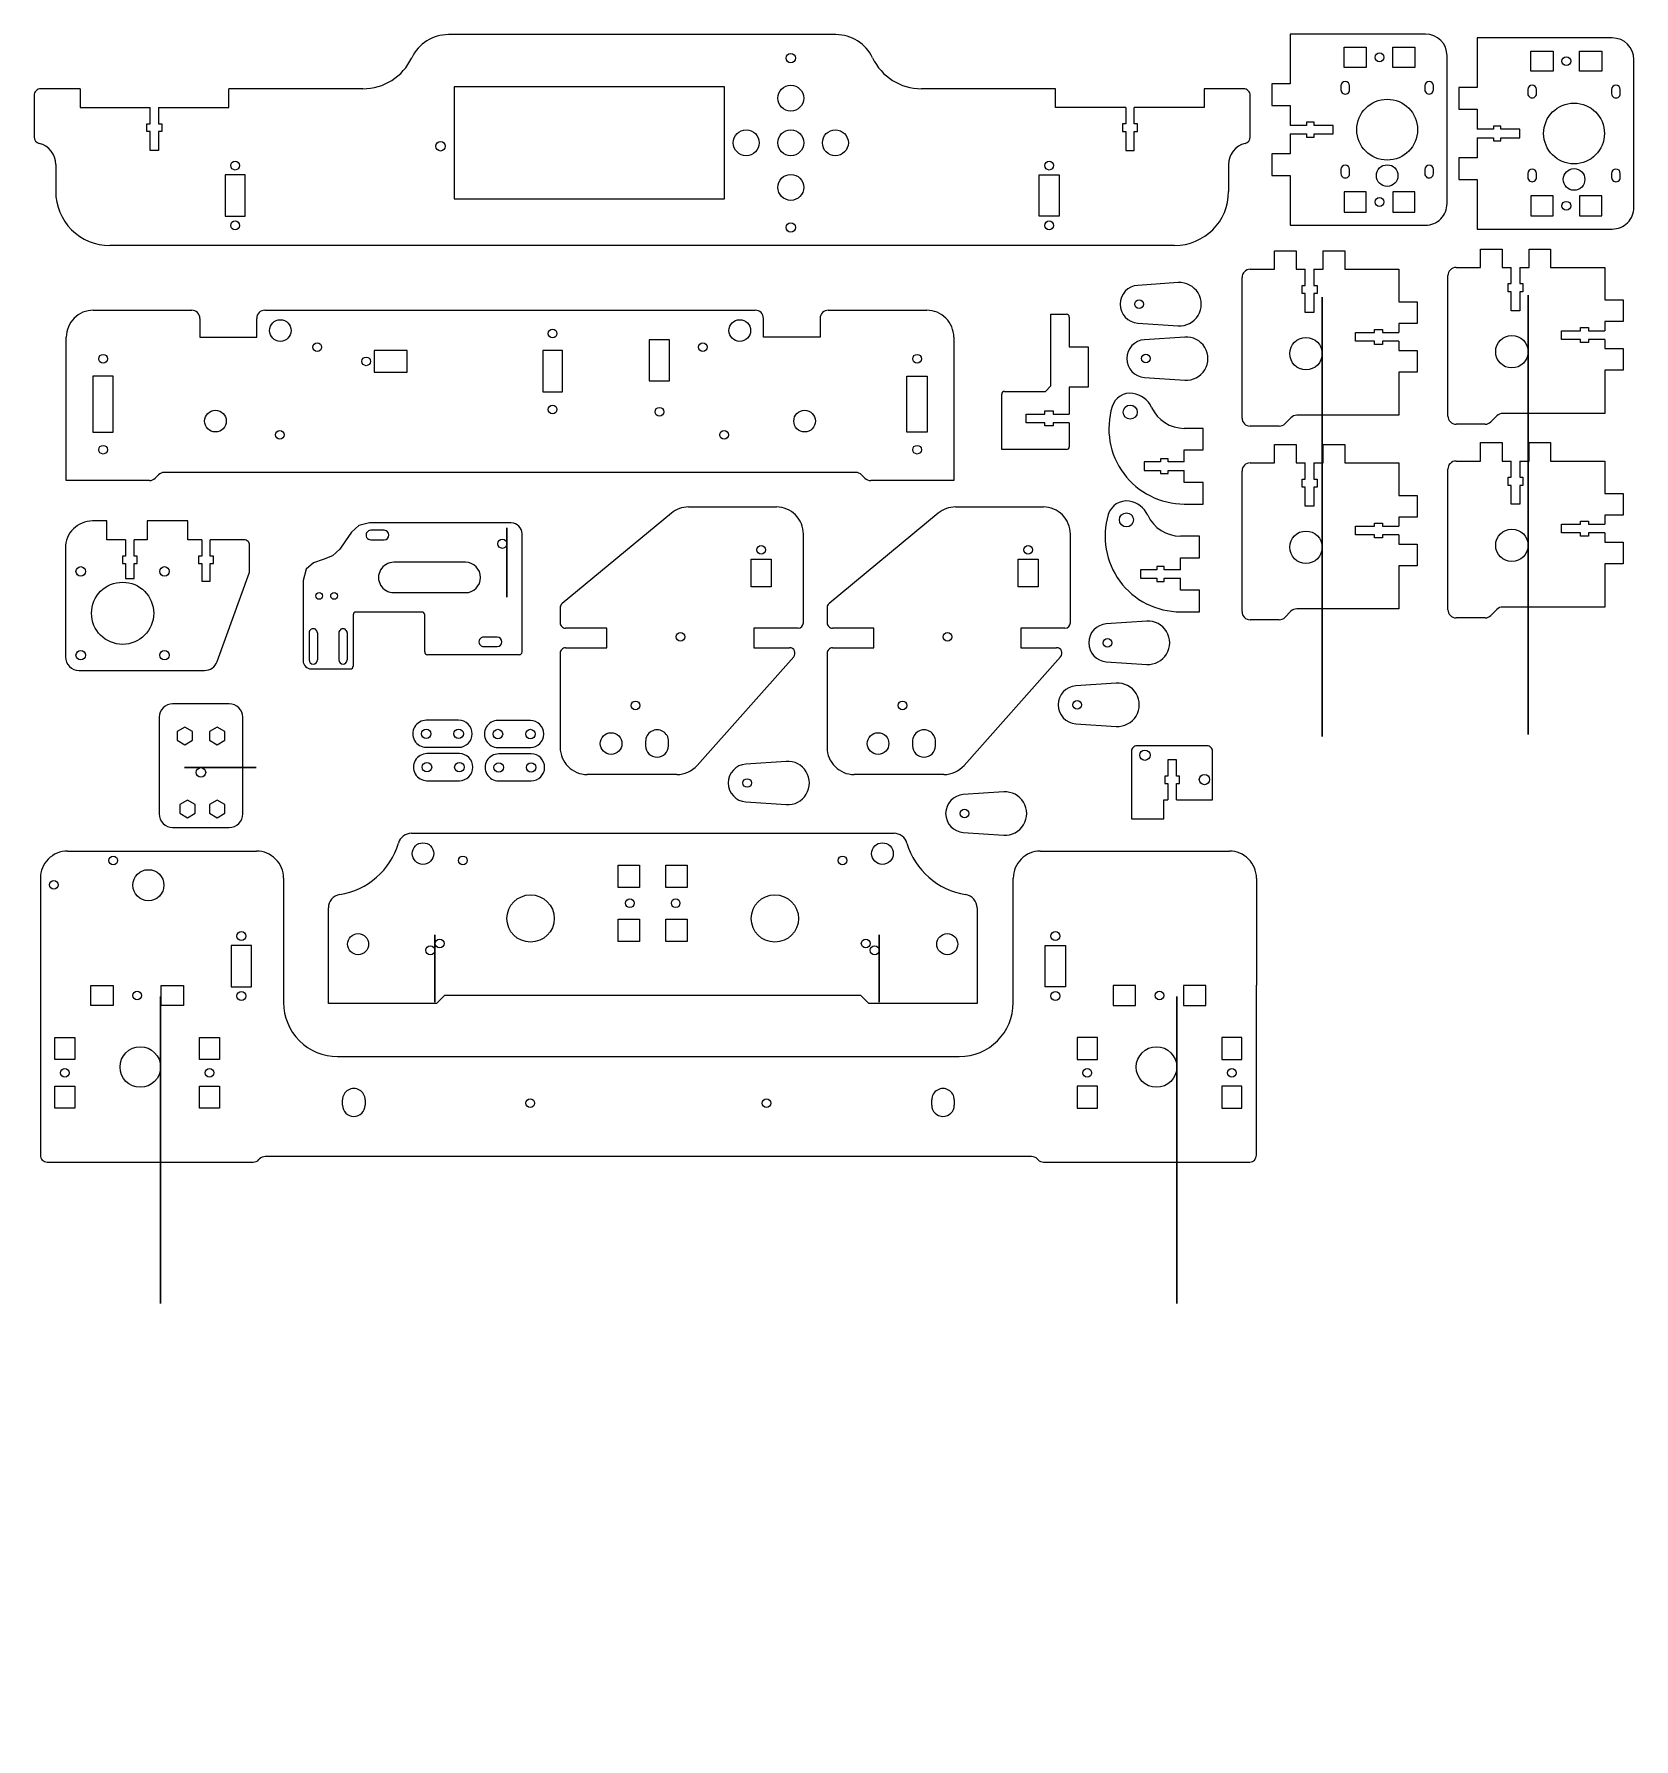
# Model space of a CAD drawing. Header units: millimetres. Extents: x -297 to 295, y -411 to 220.
import ezdxf

# ---------------------------------------------------------------- set-up
doc = ezdxf.new("R2010")
doc.units = ezdxf.units.MM
doc.header["$MEASUREMENT"] = 0
doc.layers.add('Layer 1', color=7, linetype='Continuous')

msp = doc.modelspace()

# ---------------------------------------------------------------- linework, layer by layer
at = {"layer": 'Layer 1', "lineweight": 9}
for points in [[(-143.7437, 219.4224), (-149.5375, 219.4224), (-154.8132, 216.0857), (-157.2963, 210.851)], [(-0.3576, 219.4224), (-0.3576, 219.4224), (-143.7437, 219.4224), (-143.7437, 219.4224)], [(13.195, 210.851), (10.712, 216.0857), (5.4362, 219.4224), (-0.3576, 219.4224)], [(167.7778, 219.6226), (167.7778, 219.6226), (167.7778, 201.2726), (167.7778, 201.2726)], [(217.7778, 219.6226), (217.7778, 219.6226), (167.7778, 219.6226), (167.7778, 219.6226)], [(187.6578, 214.7426), (187.6578, 214.7426), (195.8978, 214.7426), (195.8978, 214.7426)], [(187.6578, 207.3026), (187.6578, 207.3026), (187.6578, 214.7426), (187.6578, 214.7426)], [(195.8978, 214.7426), (195.8978, 214.7426), (195.8978, 207.3026), (195.8978, 207.3026)], [(205.6578, 214.7426), (205.6578, 214.7426), (213.8978, 214.7426), (213.8978, 214.7426)], [(205.6578, 207.3026), (205.6578, 207.3026), (205.6578, 214.7426), (205.6578, 214.7426)], [(213.8978, 214.7426), (213.8978, 214.7426), (213.8978, 207.3026), (213.8978, 207.3026)], [(225.7778, 211.6226), (225.7778, 216.0408), (222.1961, 219.6226), (217.7778, 219.6226)], [(236.9222, 218.2115), (236.9222, 218.2115), (236.9222, 199.8615), (236.9222, 199.8615)], [(286.9222, 218.2115), (286.9222, 218.2115), (236.9222, 218.2115), (236.9222, 218.2115)], [(294.9222, 210.2115), (294.9222, 214.6297), (291.3405, 218.2115), (286.9222, 218.2115)], [(-175.3665, 199.4224), (-167.6414, 199.4224), (-160.607, 203.8713), (-157.2963, 210.851)], [(13.195, 210.851), (16.5058, 203.8713), (23.5401, 199.4224), (31.2652, 199.4224)], [(225.7778, 156.9226), (225.7778, 156.9226), (225.7778, 211.6226), (225.7778, 211.6226)], [(256.8022, 213.3315), (256.8022, 213.3315), (265.0422, 213.3315), (265.0422, 213.3315)], [(256.8022, 205.8915), (256.8022, 205.8915), (256.8022, 213.3315), (256.8022, 213.3315)], [(265.0422, 213.3315), (265.0422, 213.3315), (265.0422, 205.8915), (265.0422, 205.8915)], [(274.8022, 213.3315), (274.8022, 213.3315), (283.0422, 213.3315), (283.0422, 213.3315)], [(274.8022, 205.8915), (274.8022, 205.8915), (274.8022, 213.3315), (274.8022, 213.3315)], [(283.0422, 213.3315), (283.0422, 213.3315), (283.0422, 205.8915), (283.0422, 205.8915)], [(294.9222, 155.5115), (294.9222, 155.5115), (294.9222, 210.2115), (294.9222, 210.2115)], [(195.8978, 207.3026), (195.8978, 207.3026), (187.6578, 207.3026), (187.6578, 207.3026)], [(213.8978, 207.3026), (213.8978, 207.3026), (205.6578, 207.3026), (205.6578, 207.3026)], [(265.0422, 205.8915), (265.0422, 205.8915), (256.8022, 205.8915), (256.8022, 205.8915)], [(283.0422, 205.8915), (283.0422, 205.8915), (274.8022, 205.8915), (274.8022, 205.8915)], [(-297.0506, 196.9224), (-297.0506, 196.9224), (-297.0506, 181.6204), (-297.0506, 181.6204)], [(-280.0506, 199.4224), (-280.0506, 199.4224), (-294.5506, 199.4224), (-294.5506, 199.4224)], [(-280.0506, 199.4224), (-280.0506, 199.4224), (-280.0506, 192.4224), (-280.0506, 192.4224)], [(-225.0506, 192.4224), (-225.0506, 192.4224), (-225.0506, 199.4224), (-225.0506, 199.4224)], [(-175.3665, 199.4224), (-175.3665, 199.4224), (-225.0506, 199.4224), (-225.0506, 199.4224)], [(-41.5506, 200.1724), (-41.5506, 200.1724), (-141.5506, 200.1724), (-141.5506, 200.1724)], [(-141.5506, 200.1724), (-141.5506, 200.1724), (-141.5506, 158.6724), (-141.5506, 158.6724)], [(-41.5506, 158.6724), (-41.5506, 158.6724), (-41.5506, 200.1724), (-41.5506, 200.1724)], [(80.9494, 199.4224), (80.9494, 199.4224), (31.2652, 199.4224), (31.2652, 199.4224)], [(80.9494, 192.4224), (80.9494, 192.4224), (80.9494, 199.4224), (80.9494, 199.4224)], [(135.9494, 199.4224), (135.9494, 199.4224), (135.9494, 192.4224), (135.9494, 192.4224)], [(150.4494, 199.4224), (150.4494, 199.4224), (135.9494, 199.4224), (135.9494, 199.4224)], [(152.9494, 181.6204), (152.9494, 181.6204), (152.9494, 196.9224), (152.9494, 196.9224)], [(160.9778, 201.2726), (160.9778, 201.2726), (160.9778, 193.2726), (160.9778, 193.2726)], [(167.7778, 201.2726), (167.7778, 201.2726), (160.9778, 201.2726), (160.9778, 201.2726)], [(186.5278, 200.5226), (186.5278, 200.5226), (186.5278, 199.0226), (186.5278, 199.0226)], [(189.7278, 199.0226), (189.7278, 199.0226), (189.7278, 200.5226), (189.7278, 200.5226)], [(217.5278, 200.5226), (217.5278, 200.5226), (217.5278, 199.0226), (217.5278, 199.0226)], [(220.7278, 199.0226), (220.7278, 199.0226), (220.7278, 200.5226), (220.7278, 200.5226)], [(230.1222, 199.8615), (230.1222, 199.8615), (230.1222, 191.8615), (230.1222, 191.8615)], [(236.9222, 199.8615), (236.9222, 199.8615), (230.1222, 199.8615), (230.1222, 199.8615)], [(255.6722, 199.1115), (255.6722, 199.1115), (255.6722, 197.6115), (255.6722, 197.6115)], [(258.8722, 197.6115), (258.8722, 197.6115), (258.8722, 199.1115), (258.8722, 199.1115)], [(286.6722, 199.1115), (286.6722, 199.1115), (286.6722, 197.6115), (286.6722, 197.6115)], [(289.8722, 197.6115), (289.8722, 197.6115), (289.8722, 199.1115), (289.8722, 199.1115)], [(-280.0506, 192.4224), (-280.0506, 192.4224), (-254.1256, 192.4224), (-254.1256, 192.4224)], [(-254.1256, 186.4224), (-254.1256, 186.4224), (-254.1256, 192.4224), (-254.1256, 192.4224)], [(-250.9756, 192.4224), (-250.9756, 192.4224), (-250.9756, 186.4224), (-250.9756, 186.4224)], [(-250.9756, 192.4224), (-250.9756, 192.4224), (-225.0506, 192.4224), (-225.0506, 192.4224)], [(106.8744, 192.4224), (106.8744, 192.4224), (80.9494, 192.4224), (80.9494, 192.4224)], [(106.8744, 192.4224), (106.8744, 192.4224), (106.8744, 186.4224), (106.8744, 186.4224)], [(110.0244, 186.4224), (110.0244, 186.4224), (110.0244, 192.4224), (110.0244, 192.4224)], [(135.9494, 192.4224), (135.9494, 192.4224), (110.0244, 192.4224), (110.0244, 192.4224)], [(160.9778, 193.2726), (160.9778, 193.2726), (167.7778, 193.2726), (167.7778, 193.2726)], [(167.7778, 193.2726), (167.7778, 193.2726), (167.7778, 185.8476), (167.7778, 185.8476)], [(230.1222, 191.8615), (230.1222, 191.8615), (236.9222, 191.8615), (236.9222, 191.8615)], [(236.9222, 191.8615), (236.9222, 191.8615), (236.9222, 184.4365), (236.9222, 184.4365)], [(-255.3006, 186.4224), (-255.3006, 186.4224), (-254.1256, 186.4224), (-254.1256, 186.4224)], [(-255.3006, 183.6224), (-255.3006, 183.6224), (-255.3006, 186.4224), (-255.3006, 186.4224)], [(-254.1256, 183.6224), (-254.1256, 183.6224), (-255.3006, 183.6224), (-255.3006, 183.6224)], [(-254.1256, 176.6224), (-254.1256, 176.6224), (-254.1256, 183.6224), (-254.1256, 183.6224)], [(-250.9756, 186.4224), (-250.9756, 186.4224), (-249.8006, 186.4224), (-249.8006, 186.4224)], [(-250.9756, 183.6224), (-250.9756, 183.6224), (-250.9756, 176.6224), (-250.9756, 176.6224)], [(-249.8006, 183.6224), (-249.8006, 183.6224), (-250.9756, 183.6224), (-250.9756, 183.6224)], [(-249.8006, 186.4224), (-249.8006, 186.4224), (-249.8006, 183.6224), (-249.8006, 183.6224)], [(106.8744, 186.4224), (106.8744, 186.4224), (105.6994, 186.4224), (105.6994, 186.4224)], [(105.6994, 186.4224), (105.6994, 186.4224), (105.6994, 183.6224), (105.6994, 183.6224)], [(105.6994, 183.6224), (105.6994, 183.6224), (106.8744, 183.6224), (106.8744, 183.6224)], [(106.8744, 183.6224), (106.8744, 183.6224), (106.8744, 176.6224), (106.8744, 176.6224)], [(111.1994, 186.4224), (111.1994, 186.4224), (110.0244, 186.4224), (110.0244, 186.4224)], [(110.0244, 176.6224), (110.0244, 176.6224), (110.0244, 183.6224), (110.0244, 183.6224)], [(110.0244, 183.6224), (110.0244, 183.6224), (111.1994, 183.6224), (111.1994, 183.6224)], [(111.1994, 183.6224), (111.1994, 183.6224), (111.1994, 186.4224), (111.1994, 186.4224)], [(173.7778, 185.8476), (173.7778, 185.8476), (167.7778, 185.8476), (167.7778, 185.8476)], [(176.5778, 187.0226), (176.5778, 187.0226), (173.7778, 187.0226), (173.7778, 187.0226)], [(173.7778, 187.0226), (173.7778, 187.0226), (173.7778, 185.8476), (173.7778, 185.8476)], [(176.5778, 185.8476), (176.5778, 185.8476), (176.5778, 187.0226), (176.5778, 187.0226)], [(183.5778, 185.8476), (183.5778, 185.8476), (176.5778, 185.8476), (176.5778, 185.8476)], [(183.5778, 182.6976), (183.5778, 182.6976), (183.5778, 185.8476), (183.5778, 185.8476)], [(242.9222, 184.4365), (242.9222, 184.4365), (236.9222, 184.4365), (236.9222, 184.4365)], [(245.7222, 185.6115), (245.7222, 185.6115), (242.9222, 185.6115), (242.9222, 185.6115)], [(242.9222, 185.6115), (242.9222, 185.6115), (242.9222, 184.4365), (242.9222, 184.4365)], [(245.7222, 184.4365), (245.7222, 184.4365), (245.7222, 185.6115), (245.7222, 185.6115)], [(252.7222, 184.4365), (252.7222, 184.4365), (245.7222, 184.4365), (245.7222, 184.4365)], [(252.7222, 181.2865), (252.7222, 181.2865), (252.7222, 184.4365), (252.7222, 184.4365)], [(-297.0506, 181.6204), (-297.0506, 180.469), (-296.2642, 179.4665), (-295.1459, 179.1923)], [(-289.0506, 171.4224), (-289.0506, 175.107), (-291.5672, 178.315), (-295.1459, 179.1923)], [(-250.9756, 176.6224), (-250.9756, 176.6224), (-254.1256, 176.6224), (-254.1256, 176.6224)], [(106.8744, 176.6224), (106.8744, 176.6224), (110.0244, 176.6224), (110.0244, 176.6224)], [(151.0446, 179.1923), (147.466, 178.315), (144.9494, 175.107), (144.9494, 171.4224)], [(151.0446, 179.1923), (152.1629, 179.4665), (152.9494, 180.469), (152.9494, 181.6204)], [(167.7778, 182.6976), (167.7778, 182.6976), (167.7778, 175.2726), (167.7778, 175.2726)], [(167.7778, 182.6976), (167.7778, 182.6976), (173.7778, 182.6976), (173.7778, 182.6976)], [(173.7778, 182.6976), (173.7778, 182.6976), (173.7778, 181.5226), (173.7778, 181.5226)], [(173.7778, 181.5226), (173.7778, 181.5226), (176.5778, 181.5226), (176.5778, 181.5226)], [(176.5778, 181.5226), (176.5778, 181.5226), (176.5778, 182.6976), (176.5778, 182.6976)], [(176.5778, 182.6976), (176.5778, 182.6976), (183.5778, 182.6976), (183.5778, 182.6976)], [(236.9222, 181.2865), (236.9222, 181.2865), (236.9222, 173.8615), (236.9222, 173.8615)], [(236.9222, 181.2865), (236.9222, 181.2865), (242.9222, 181.2865), (242.9222, 181.2865)], [(242.9222, 181.2865), (242.9222, 181.2865), (242.9222, 180.1115), (242.9222, 180.1115)], [(242.9222, 180.1115), (242.9222, 180.1115), (245.7222, 180.1115), (245.7222, 180.1115)], [(245.7222, 180.1115), (245.7222, 180.1115), (245.7222, 181.2865), (245.7222, 181.2865)], [(245.7222, 181.2865), (245.7222, 181.2865), (252.7222, 181.2865), (252.7222, 181.2865)], [(-289.0506, 171.4224), (-289.0506, 171.4224), (-289.0506, 161.4224), (-289.0506, 161.4224)], [(144.9494, 171.4224), (144.9494, 171.4224), (144.9494, 161.4224), (144.9494, 161.4224)], [(160.9778, 175.2726), (160.9778, 175.2726), (160.9778, 167.2726), (160.9778, 167.2726)], [(167.7778, 175.2726), (167.7778, 175.2726), (160.9778, 175.2726), (160.9778, 175.2726)], [(230.1222, 173.8615), (230.1222, 173.8615), (230.1222, 165.8615), (230.1222, 165.8615)], [(236.9222, 173.8615), (236.9222, 173.8615), (230.1222, 173.8615), (230.1222, 173.8615)], [(-218.9006, 167.5724), (-218.9006, 167.5724), (-226.4006, 167.5724), (-226.4006, 167.5724)], [(-226.4006, 167.5724), (-226.4006, 167.5724), (-226.4006, 152.2724), (-226.4006, 152.2724)], [(-218.9006, 152.2724), (-218.9006, 152.2724), (-218.9006, 167.5724), (-218.9006, 167.5724)], [(74.7994, 152.2724), (74.7994, 152.2724), (74.7994, 167.5724), (74.7994, 167.5724)], [(74.7994, 167.5724), (74.7994, 167.5724), (82.2994, 167.5724), (82.2994, 167.5724)], [(82.2994, 167.5724), (82.2994, 167.5724), (82.2994, 152.2724), (82.2994, 152.2724)], [(160.9778, 167.2726), (160.9778, 167.2726), (167.7778, 167.2726), (167.7778, 167.2726)], [(167.7778, 167.2726), (167.7778, 167.2726), (167.7778, 148.9226), (167.7778, 148.9226)], [(186.5278, 169.5226), (186.5278, 169.5226), (186.5278, 168.0226), (186.5278, 168.0226)], [(189.7278, 168.0226), (189.7278, 168.0226), (189.7278, 169.5226), (189.7278, 169.5226)], [(217.5278, 169.5226), (217.5278, 169.5226), (217.5278, 168.0226), (217.5278, 168.0226)], [(220.7278, 168.0226), (220.7278, 168.0226), (220.7278, 169.5226), (220.7278, 169.5226)], [(230.1222, 165.8615), (230.1222, 165.8615), (236.9222, 165.8615), (236.9222, 165.8615)], [(236.9222, 165.8615), (236.9222, 165.8615), (236.9222, 147.5115), (236.9222, 147.5115)], [(255.6722, 168.1115), (255.6722, 168.1115), (255.6722, 166.6115), (255.6722, 166.6115)], [(258.8722, 166.6115), (258.8722, 166.6115), (258.8722, 168.1115), (258.8722, 168.1115)], [(286.6722, 168.1115), (286.6722, 168.1115), (286.6722, 166.6115), (286.6722, 166.6115)], [(289.8722, 166.6115), (289.8722, 166.6115), (289.8722, 168.1115), (289.8722, 168.1115)], [(-141.5506, 158.6724), (-141.5506, 158.6724), (-41.5506, 158.6724), (-41.5506, 158.6724)], [(124.9494, 141.4224), (135.995, 141.4224), (144.9493, 150.3766), (144.9494, 161.4223)], [(195.8978, 161.2426), (195.8978, 161.2426), (187.6578, 161.2426), (187.6578, 161.2426)], [(187.6578, 161.2426), (187.6578, 161.2426), (187.6578, 153.8026), (187.6578, 153.8026)], [(195.8978, 153.8026), (195.8978, 153.8026), (195.8978, 161.2426), (195.8978, 161.2426)], [(213.8978, 161.2426), (213.8978, 161.2426), (205.6578, 161.2426), (205.6578, 161.2426)], [(205.6578, 161.2426), (205.6578, 161.2426), (205.6578, 153.8026), (205.6578, 153.8026)], [(213.8978, 153.8026), (213.8978, 153.8026), (213.8978, 161.2426), (213.8978, 161.2426)], [(265.0422, 159.8315), (265.0422, 159.8315), (256.8022, 159.8315), (256.8022, 159.8315)], [(256.8022, 159.8315), (256.8022, 159.8315), (256.8022, 152.3915), (256.8022, 152.3915)], [(265.0422, 152.3915), (265.0422, 152.3915), (265.0422, 159.8315), (265.0422, 159.8315)], [(283.0422, 159.8315), (283.0422, 159.8315), (274.8022, 159.8315), (274.8022, 159.8315)], [(274.8022, 159.8315), (274.8022, 159.8315), (274.8022, 152.3915), (274.8022, 152.3915)], [(283.0422, 152.3915), (283.0422, 152.3915), (283.0422, 159.8315), (283.0422, 159.8315)], [(-226.4006, 152.2724), (-226.4006, 152.2724), (-218.9006, 152.2724), (-218.9006, 152.2724)], [(82.2994, 152.2724), (82.2994, 152.2724), (74.7994, 152.2724), (74.7994, 152.2724)], [(187.6578, 153.8026), (187.6578, 153.8026), (195.8978, 153.8026), (195.8978, 153.8026)], [(205.6578, 153.8026), (205.6578, 153.8026), (213.8978, 153.8026), (213.8978, 153.8026)], [(256.8022, 152.3915), (256.8022, 152.3915), (265.0422, 152.3915), (265.0422, 152.3915)], [(274.8022, 152.3915), (274.8022, 152.3915), (283.0422, 152.3915), (283.0422, 152.3915)], [(167.7778, 148.9226), (167.7778, 148.9226), (217.7778, 148.9226), (217.7778, 148.9226)], [(236.9222, 147.5115), (236.9222, 147.5115), (286.9222, 147.5115), (286.9222, 147.5115)], [(124.9494, 141.4224), (124.9494, 141.4224), (-269.0506, 141.4224), (-269.0506, 141.4224)], [(161.9142, 132.6123), (161.9142, 132.6123), (161.9142, 139.4123), (161.9142, 139.4123)], [(161.9142, 139.4123), (161.9142, 139.4123), (169.9142, 139.4123), (169.9142, 139.4123)], [(169.9142, 139.4123), (169.9142, 139.4123), (169.9142, 132.6123), (169.9142, 132.6123)], [(179.9142, 132.6123), (179.9142, 132.6123), (179.9142, 139.4123), (179.9142, 139.4123)], [(179.9142, 139.4123), (179.9142, 139.4123), (187.9142, 139.4123), (187.9142, 139.4123)], [(187.9142, 139.4123), (187.9142, 139.4123), (187.9142, 132.6123), (187.9142, 132.6123)], [(238.1142, 133.3179), (238.1142, 133.3179), (238.1142, 140.1179), (238.1142, 140.1179)], [(238.1142, 140.1179), (238.1142, 140.1179), (246.1142, 140.1179), (246.1142, 140.1179)], [(246.1142, 140.1179), (246.1142, 140.1179), (246.1142, 133.3179), (246.1142, 133.3179)], [(256.1142, 133.3179), (256.1142, 133.3179), (256.1142, 140.1179), (256.1142, 140.1179)], [(256.1142, 140.1179), (256.1142, 140.1179), (264.1142, 140.1179), (264.1142, 140.1179)], [(264.1142, 140.1179), (264.1142, 140.1179), (264.1142, 133.3179), (264.1142, 133.3179)], [(152.9142, 132.6123), (152.9142, 132.6123), (161.9142, 132.6123), (161.9142, 132.6123)], [(169.9142, 132.6123), (169.9142, 132.6123), (173.3142, 132.6123), (173.3142, 132.6123)], [(173.3142, 126.6123), (173.3142, 126.6123), (173.3142, 132.6123), (173.3142, 132.6123)], [(176.5142, 132.6123), (176.5142, 132.6123), (176.5142, 126.6123), (176.5142, 126.6123)], [(176.5142, 132.6123), (176.5142, 132.6123), (179.9142, 132.6123), (179.9142, 132.6123)], [(187.9142, 132.6123), (187.9142, 132.6123), (207.9142, 132.6123), (207.9142, 132.6123)], [(207.9142, 132.6123), (207.9142, 132.6123), (207.9142, 120.6123), (207.9142, 120.6123)], [(229.1142, 133.3179), (229.1142, 133.3179), (238.1142, 133.3179), (238.1142, 133.3179)], [(246.1142, 133.3179), (246.1142, 133.3179), (249.5142, 133.3179), (249.5142, 133.3179)], [(249.5142, 127.3179), (249.5142, 127.3179), (249.5142, 133.3179), (249.5142, 133.3179)], [(252.7142, 133.3179), (252.7142, 133.3179), (252.7142, 127.3179), (252.7142, 127.3179)], [(252.7142, 133.3179), (252.7142, 133.3179), (256.1142, 133.3179), (256.1142, 133.3179)], [(264.1142, 133.3179), (264.1142, 133.3179), (284.1142, 133.3179), (284.1142, 133.3179)], [(284.1142, 133.3179), (284.1142, 133.3179), (284.1142, 121.3179), (284.1142, 121.3179)], [(126.2782, 127.69), (126.2782, 127.69), (111.3448, 126.6923), (111.3448, 126.6923)], [(149.9142, 77.6123), (149.9142, 77.6123), (149.9142, 129.6123), (149.9142, 129.6123)], [(172.1642, 126.6123), (172.1642, 126.6123), (173.3142, 126.6123), (173.3142, 126.6123)], [(172.1642, 123.6123), (172.1642, 123.6123), (172.1642, 126.6123), (172.1642, 126.6123)], [(176.5142, 126.6123), (176.5142, 126.6123), (177.6642, 126.6123), (177.6642, 126.6123)], [(177.6642, 126.6123), (177.6642, 126.6123), (177.6642, 123.6123), (177.6642, 123.6123)], [(226.1142, 78.3179), (226.1142, 78.3179), (226.1142, 130.3179), (226.1142, 130.3179)], [(248.3642, 127.3179), (248.3642, 127.3179), (249.5142, 127.3179), (249.5142, 127.3179)], [(248.3642, 124.3179), (248.3642, 124.3179), (248.3642, 127.3179), (248.3642, 127.3179)], [(252.7142, 127.3179), (252.7142, 127.3179), (253.8642, 127.3179), (253.8642, 127.3179)], [(253.8642, 127.3179), (253.8642, 127.3179), (253.8642, 124.3179), (253.8642, 124.3179)], [(173.3142, 123.6123), (173.3142, 123.6123), (172.1642, 123.6123), (172.1642, 123.6123)], [(173.3142, 116.6123), (173.3142, 116.6123), (173.3142, 123.6123), (173.3142, 123.6123)], [(176.5142, 123.6123), (176.5142, 123.6123), (176.5142, 116.6123), (176.5142, 116.6123)], [(177.6642, 123.6123), (177.6642, 123.6123), (176.5142, 123.6123), (176.5142, 123.6123)], [(207.9142, 120.6123), (207.9142, 120.6123), (214.7142, 120.6123), (214.7142, 120.6123)], [(214.7142, 120.6123), (214.7142, 120.6123), (214.7142, 112.6123), (214.7142, 112.6123)], [(249.5142, 124.3179), (249.5142, 124.3179), (248.3642, 124.3179), (248.3642, 124.3179)], [(249.5142, 117.3179), (249.5142, 117.3179), (249.5142, 124.3179), (249.5142, 124.3179)], [(252.7142, 124.3179), (252.7142, 124.3179), (252.7142, 117.3179), (252.7142, 117.3179)], [(253.8642, 124.3179), (253.8642, 124.3179), (252.7142, 124.3179), (252.7142, 124.3179)], [(284.1142, 121.3179), (284.1142, 121.3179), (290.9142, 121.3179), (290.9142, 121.3179)], [(290.9142, 121.3179), (290.9142, 121.3179), (290.9142, 113.3179), (290.9142, 113.3179)], [(-275.1335, 117.4787), (-275.1335, 117.4787), (-238.6835, 117.4787), (-238.6835, 117.4787)], [(-235.6835, 114.4787), (-235.6835, 114.4787), (-235.6835, 107.4787), (-235.6835, 107.4787)], [(-214.6835, 107.4787), (-214.6835, 107.4787), (-214.6835, 114.4787), (-214.6835, 114.4787)], [(-211.6835, 117.4787), (-211.6835, 117.4787), (-30.1835, 117.4787), (-30.1835, 117.4787)], [(-27.1835, 107.4787), (-27.1835, 107.4787), (-27.1835, 114.4787), (-27.1835, 114.4787)], [(-6.1835, 114.4787), (-6.1835, 114.4787), (-6.1835, 107.4787), (-6.1835, 107.4787)], [(-3.1835, 117.4787), (-3.1835, 117.4787), (33.2665, 117.4787), (33.2665, 117.4787)], [(79.1806, 89.4756), (79.1806, 89.4756), (79.1806, 115.9793), (79.1806, 115.9793)], [(79.1806, 115.9793), (79.1806, 115.9793), (84.9806, 115.9793), (84.9806, 115.9793)], [(85.9806, 114.9793), (85.9806, 114.9793), (85.9806, 103.9793), (85.9806, 103.9793)], [(176.5142, 116.6123), (176.5142, 116.6123), (173.3142, 116.6123), (173.3142, 116.6123)], [(252.7142, 117.3179), (252.7142, 117.3179), (249.5142, 117.3179), (249.5142, 117.3179)], [(-285.1335, 54.4787), (-285.1335, 54.4787), (-285.1335, 107.4787), (-285.1335, 107.4787)], [(-235.6835, 107.4787), (-235.6835, 107.4787), (-214.6835, 107.4787), (-214.6835, 107.4787)], [(-6.1835, 107.4787), (-6.1835, 107.4787), (-27.1835, 107.4787), (-27.1835, 107.4787)], [(43.2665, 107.4787), (43.2665, 107.4787), (43.2665, 54.4787), (43.2665, 54.4787)], [(111.3448, 112.7234), (111.3448, 112.7234), (126.2782, 111.7256), (126.2782, 111.7256)], [(128.7477, 107.5816), (128.7477, 107.5816), (113.8143, 106.5839), (113.8143, 106.5839)], [(191.9142, 109.2123), (191.9142, 109.2123), (198.9142, 109.2123), (198.9142, 109.2123)], [(191.9142, 106.0123), (191.9142, 106.0123), (191.9142, 109.2123), (191.9142, 109.2123)], [(198.9142, 110.3623), (198.9142, 110.3623), (201.9142, 110.3623), (201.9142, 110.3623)], [(198.9142, 109.2123), (198.9142, 109.2123), (198.9142, 110.3623), (198.9142, 110.3623)], [(201.9142, 110.3623), (201.9142, 110.3623), (201.9142, 109.2123), (201.9142, 109.2123)], [(201.9142, 109.2123), (201.9142, 109.2123), (207.9142, 109.2123), (207.9142, 109.2123)], [(214.7142, 112.6123), (214.7142, 112.6123), (207.9142, 112.6123), (207.9142, 112.6123)], [(207.9142, 112.6123), (207.9142, 112.6123), (207.9142, 109.2123), (207.9142, 109.2123)], [(268.1142, 109.9179), (268.1142, 109.9179), (275.1142, 109.9179), (275.1142, 109.9179)], [(268.1142, 106.7179), (268.1142, 106.7179), (268.1142, 109.9179), (268.1142, 109.9179)], [(275.1142, 111.0679), (275.1142, 111.0679), (278.1142, 111.0679), (278.1142, 111.0679)], [(275.1142, 109.9179), (275.1142, 109.9179), (275.1142, 111.0679), (275.1142, 111.0679)], [(278.1142, 111.0679), (278.1142, 111.0679), (278.1142, 109.9179), (278.1142, 109.9179)], [(278.1142, 109.9179), (278.1142, 109.9179), (284.1142, 109.9179), (284.1142, 109.9179)], [(290.9142, 113.3179), (290.9142, 113.3179), (284.1142, 113.3179), (284.1142, 113.3179)], [(284.1142, 113.3179), (284.1142, 113.3179), (284.1142, 109.9179), (284.1142, 109.9179)], [(-171.2535, 102.5987), (-171.2535, 102.5987), (-171.2535, 94.5587), (-171.2535, 94.5587)], [(-159.0135, 102.5987), (-159.0135, 102.5987), (-171.2535, 102.5987), (-171.2535, 102.5987)], [(-159.0135, 94.5587), (-159.0135, 94.5587), (-159.0135, 102.5987), (-159.0135, 102.5987)], [(-101.5635, 102.5987), (-101.5635, 102.5987), (-108.8035, 102.5987), (-108.8035, 102.5987)], [(-108.8035, 102.5987), (-108.8035, 102.5987), (-108.8035, 87.3587), (-108.8035, 87.3587)], [(-101.5635, 87.3587), (-101.5635, 87.3587), (-101.5635, 102.5987), (-101.5635, 102.5987)], [(-61.9635, 106.5724), (-61.9635, 106.5724), (-69.4035, 106.5724), (-69.4035, 106.5724)], [(-69.4035, 106.5724), (-69.4035, 106.5724), (-69.4035, 91.3324), (-69.4035, 91.3324)], [(-61.9635, 91.3324), (-61.9635, 91.3324), (-61.9635, 106.5724), (-61.9635, 106.5724)], [(85.9806, 103.9793), (85.9806, 103.9793), (92.9806, 103.9793), (92.9806, 103.9793)], [(92.9806, 103.9793), (92.9806, 103.9793), (92.9806, 88.9793), (92.9806, 88.9793)], [(198.9142, 106.0123), (198.9142, 106.0123), (191.9142, 106.0123), (191.9142, 106.0123)], [(198.9142, 104.8623), (198.9142, 104.8623), (198.9142, 106.0123), (198.9142, 106.0123)], [(201.9142, 104.8623), (201.9142, 104.8623), (198.9142, 104.8623), (198.9142, 104.8623)], [(201.9142, 106.0123), (201.9142, 106.0123), (201.9142, 104.8623), (201.9142, 104.8623)], [(207.9142, 106.0123), (207.9142, 106.0123), (201.9142, 106.0123), (201.9142, 106.0123)], [(207.9142, 106.0123), (207.9142, 106.0123), (207.9142, 102.6123), (207.9142, 102.6123)], [(207.9142, 102.6123), (207.9142, 102.6123), (214.7142, 102.6123), (214.7142, 102.6123)], [(214.7142, 102.6123), (214.7142, 102.6123), (214.7142, 94.6123), (214.7142, 94.6123)], [(275.1142, 106.7179), (275.1142, 106.7179), (268.1142, 106.7179), (268.1142, 106.7179)], [(275.1142, 105.5679), (275.1142, 105.5679), (275.1142, 106.7179), (275.1142, 106.7179)], [(278.1142, 105.5679), (278.1142, 105.5679), (275.1142, 105.5679), (275.1142, 105.5679)], [(278.1142, 106.7179), (278.1142, 106.7179), (278.1142, 105.5679), (278.1142, 105.5679)], [(284.1142, 106.7179), (284.1142, 106.7179), (278.1142, 106.7179), (278.1142, 106.7179)], [(284.1142, 106.7179), (284.1142, 106.7179), (284.1142, 103.3179), (284.1142, 103.3179)], [(284.1142, 103.3179), (284.1142, 103.3179), (290.9142, 103.3179), (290.9142, 103.3179)], [(290.9142, 103.3179), (290.9142, 103.3179), (290.9142, 95.3179), (290.9142, 95.3179)], [(214.7142, 94.6123), (214.7142, 94.6123), (207.9142, 94.6123), (207.9142, 94.6123)], [(207.9142, 94.6123), (207.9142, 94.6123), (207.9142, 78.6123), (207.9142, 78.6123)], [(290.9142, 95.3179), (290.9142, 95.3179), (284.1142, 95.3179), (284.1142, 95.3179)], [(284.1142, 95.3179), (284.1142, 95.3179), (284.1142, 79.3179), (284.1142, 79.3179)], [(-267.8135, 93.0987), (-267.8135, 93.0987), (-275.2535, 93.0987), (-275.2535, 93.0987)], [(-275.2535, 93.0987), (-275.2535, 93.0987), (-275.2535, 72.3587), (-275.2535, 72.3587)], [(-267.8135, 72.3587), (-267.8135, 72.3587), (-267.8135, 93.0987), (-267.8135, 93.0987)], [(-171.2535, 94.5587), (-171.2535, 94.5587), (-159.0135, 94.5587), (-159.0135, 94.5587)], [(-69.4035, 91.3324), (-69.4035, 91.3324), (-61.9635, 91.3324), (-61.9635, 91.3324)], [(25.9465, 93.0987), (25.9465, 93.0987), (33.3865, 93.0987), (33.3865, 93.0987)], [(25.9465, 72.3587), (25.9465, 72.3587), (25.9465, 93.0987), (25.9465, 93.0987)], [(33.3865, 93.0987), (33.3865, 93.0987), (33.3865, 72.3587), (33.3865, 72.3587)], [(77.1806, 87.4756), (77.1806, 87.4756), (79.1806, 89.4756), (79.1806, 89.4756)], [(85.9806, 88.9793), (85.9806, 88.9793), (85.9806, 79.0793), (85.9806, 79.0793)], [(92.9806, 88.9793), (92.9806, 88.9793), (85.9806, 88.9793), (85.9806, 88.9793)], [(113.8143, 92.615), (113.8143, 92.615), (128.7477, 91.6172), (128.7477, 91.6172)], [(-108.8035, 87.3587), (-108.8035, 87.3587), (-101.5635, 87.3587), (-101.5635, 87.3587)], [(60.9806, 65.9793), (60.9806, 65.9793), (60.9806, 86.4756), (60.9806, 86.4756)], [(61.9806, 87.4756), (61.9806, 87.4756), (77.1806, 87.4756), (77.1806, 87.4756)], [(109.5604, 86.7174), (106.1373, 87.216), (102.8634, 85.1394), (101.8553, 81.8304)], [(116.4454, 81.5602), (115.1737, 84.3358), (112.5816, 86.2774), (109.5604, 86.7174)], [(69.9806, 79.0793), (69.9806, 79.0793), (72.9806, 79.0793), (72.9806, 79.0793)], [(69.9806, 75.8793), (69.9806, 75.8793), (69.9806, 79.0793), (69.9806, 79.0793)], [(72.9806, 75.8793), (72.9806, 75.8793), (69.9806, 75.8793), (69.9806, 75.8793)], [(72.9806, 79.0793), (72.9806, 79.0793), (76.9806, 79.0793), (76.9806, 79.0793)], [(76.9806, 75.8793), (76.9806, 75.8793), (72.9806, 75.8793), (72.9806, 75.8793)], [(76.9806, 80.2293), (76.9806, 80.2293), (79.9806, 80.2293), (79.9806, 80.2293)], [(76.9806, 79.0793), (76.9806, 79.0793), (76.9806, 80.2293), (76.9806, 80.2293)], [(76.9806, 74.7293), (76.9806, 74.7293), (76.9806, 75.8793), (76.9806, 75.8793)], [(79.9806, 80.2293), (79.9806, 80.2293), (79.9806, 79.0793), (79.9806, 79.0793)], [(79.9806, 79.0793), (79.9806, 79.0793), (85.9806, 79.0793), (85.9806, 79.0793)], [(79.9806, 75.8793), (79.9806, 75.8793), (79.9806, 74.7293), (79.9806, 74.7293)], [(85.9806, 75.8793), (85.9806, 75.8793), (79.9806, 75.8793), (79.9806, 75.8793)], [(85.9806, 75.8793), (85.9806, 75.8793), (85.9806, 66.9793), (85.9806, 66.9793)], [(116.4454, 81.5602), (118.6144, 76.826), (123.3441, 73.7905), (128.5515, 73.7905)], [(168.0356, 77.7337), (168.0356, 77.7337), (165.7929, 75.491), (165.7929, 75.491)], [(170.1569, 78.6123), (169.3612, 78.6123), (168.5982, 78.2963), (168.0356, 77.7337)], [(207.9142, 78.6123), (207.9142, 78.6123), (170.1569, 78.6123), (170.1569, 78.6123)], [(239.8716, 75.3179), (240.6673, 75.3179), (241.4303, 75.634), (241.9929, 76.1966)], [(244.2356, 78.4393), (244.2356, 78.4393), (241.9929, 76.1966), (241.9929, 76.1966)], [(246.3569, 79.3179), (245.5612, 79.3179), (244.7982, 79.0019), (244.2356, 78.4393)], [(284.1142, 79.3179), (284.1142, 79.3179), (246.3569, 79.3179), (246.3569, 79.3179)], [(-275.2535, 72.3587), (-275.2535, 72.3587), (-267.8135, 72.3587), (-267.8135, 72.3587)], [(33.3865, 72.3587), (33.3865, 72.3587), (25.9465, 72.3587), (25.9465, 72.3587)], [(79.9806, 74.7293), (79.9806, 74.7293), (76.9806, 74.7293), (76.9806, 74.7293)], [(135.5515, 73.7905), (135.5515, 73.7905), (128.5515, 73.7905), (128.5515, 73.7905)], [(135.5515, 65.7905), (135.5515, 65.7905), (135.5515, 73.7905), (135.5515, 73.7905)], [(163.6716, 74.6123), (163.6716, 74.6123), (152.9142, 74.6123), (152.9142, 74.6123)], [(163.6716, 74.6123), (164.4673, 74.6123), (165.2303, 74.9284), (165.7929, 75.491)], [(239.8716, 75.3179), (239.8716, 75.3179), (229.1142, 75.3179), (229.1142, 75.3179)], [(84.9806, 65.9793), (84.9806, 65.9793), (60.9806, 65.9793), (60.9806, 65.9793)], [(84.9806, 65.9793), (85.5329, 65.9793), (85.9806, 66.427), (85.9806, 66.9793)], [(128.5515, 61.3655), (128.5515, 61.3655), (128.5515, 65.7905), (128.5515, 65.7905)], [(128.5515, 65.7905), (128.5515, 65.7905), (135.5515, 65.7905), (135.5515, 65.7905)], [(161.9142, 60.9984), (161.9142, 60.9984), (161.9142, 67.7984), (161.9142, 67.7984)], [(161.9142, 67.7984), (161.9142, 67.7984), (169.9142, 67.7984), (169.9142, 67.7984)], [(169.9142, 67.7984), (169.9142, 67.7984), (169.9142, 60.9984), (169.9142, 60.9984)], [(179.9142, 60.9984), (179.9142, 60.9984), (179.9142, 67.7984), (179.9142, 67.7984)], [(179.9142, 67.7984), (179.9142, 67.7984), (187.9142, 67.7984), (187.9142, 67.7984)], [(187.9142, 67.7984), (187.9142, 67.7984), (187.9142, 60.9984), (187.9142, 60.9984)], [(238.1142, 61.704), (238.1142, 61.704), (238.1142, 68.504), (238.1142, 68.504)], [(238.1142, 68.504), (238.1142, 68.504), (246.1142, 68.504), (246.1142, 68.504)], [(246.1142, 68.504), (246.1142, 68.504), (246.1142, 61.704), (246.1142, 61.704)], [(256.1142, 61.704), (256.1142, 61.704), (256.1142, 68.504), (256.1142, 68.504)], [(256.1142, 68.504), (256.1142, 68.504), (264.1142, 68.504), (264.1142, 68.504)], [(264.1142, 68.504), (264.1142, 68.504), (264.1142, 61.704), (264.1142, 61.704)], [(-248.8908, 57.4787), (-249.6865, 57.4787), (-250.4496, 57.1627), (-251.0122, 56.6001)], [(7.0239, 57.4787), (7.0239, 57.4787), (-248.8908, 57.4787), (-248.8908, 57.4787)], [(9.1452, 56.6001), (8.5826, 57.1627), (7.8195, 57.4787), (7.0239, 57.4787)], [(113.7515, 61.3655), (113.7515, 61.3655), (113.7515, 58.2155), (113.7515, 58.2155)], [(119.7515, 61.3655), (119.7515, 61.3655), (113.7515, 61.3655), (113.7515, 61.3655)], [(113.7515, 58.2155), (113.7515, 58.2155), (119.7515, 58.2155), (119.7515, 58.2155)], [(122.5515, 62.5405), (122.5515, 62.5405), (119.7515, 62.5405), (119.7515, 62.5405)], [(119.7515, 62.5405), (119.7515, 62.5405), (119.7515, 61.3655), (119.7515, 61.3655)], [(119.7515, 58.2155), (119.7515, 58.2155), (119.7515, 57.0405), (119.7515, 57.0405)], [(119.7515, 57.0405), (119.7515, 57.0405), (122.5515, 57.0405), (122.5515, 57.0405)], [(122.5515, 61.3655), (122.5515, 61.3655), (122.5515, 62.5405), (122.5515, 62.5405)], [(128.5515, 61.3655), (128.5515, 61.3655), (122.5515, 61.3655), (122.5515, 61.3655)], [(122.5515, 58.2155), (122.5515, 58.2155), (128.5515, 58.2155), (128.5515, 58.2155)], [(122.5515, 57.0405), (122.5515, 57.0405), (122.5515, 58.2155), (122.5515, 58.2155)], [(128.5515, 53.7905), (128.5515, 53.7905), (128.5515, 58.2155), (128.5515, 58.2155)], [(149.9142, 5.9984), (149.9142, 5.9984), (149.9142, 57.9984), (149.9142, 57.9984)], [(152.9142, 60.9984), (152.9142, 60.9984), (161.9142, 60.9984), (161.9142, 60.9984)], [(169.9142, 60.9984), (169.9142, 60.9984), (173.3142, 60.9984), (173.3142, 60.9984)], [(173.3142, 54.9984), (173.3142, 54.9984), (173.3142, 60.9984), (173.3142, 60.9984)], [(176.5142, 60.9984), (176.5142, 60.9984), (176.5142, 54.9984), (176.5142, 54.9984)], [(176.5142, 60.9984), (176.5142, 60.9984), (179.9142, 60.9984), (179.9142, 60.9984)], [(187.9142, 60.9984), (187.9142, 60.9984), (207.9142, 60.9984), (207.9142, 60.9984)], [(207.9142, 60.9984), (207.9142, 60.9984), (207.9142, 48.9984), (207.9142, 48.9984)], [(226.1142, 6.704), (226.1142, 6.704), (226.1142, 58.704), (226.1142, 58.704)], [(229.1142, 61.704), (229.1142, 61.704), (238.1142, 61.704), (238.1142, 61.704)], [(246.1142, 61.704), (246.1142, 61.704), (249.5142, 61.704), (249.5142, 61.704)], [(249.5142, 55.704), (249.5142, 55.704), (249.5142, 61.704), (249.5142, 61.704)], [(252.7142, 61.704), (252.7142, 61.704), (252.7142, 55.704), (252.7142, 55.704)], [(252.7142, 61.704), (252.7142, 61.704), (256.1142, 61.704), (256.1142, 61.704)], [(264.1142, 61.704), (264.1142, 61.704), (284.1142, 61.704), (284.1142, 61.704)], [(284.1142, 61.704), (284.1142, 61.704), (284.1142, 49.704), (284.1142, 49.704)], [(-254.3761, 54.4787), (-254.3761, 54.4787), (-285.1335, 54.4787), (-285.1335, 54.4787)], [(-254.3761, 54.4787), (-253.5805, 54.4787), (-252.8174, 54.7948), (-252.2548, 55.3574)], [(-251.0122, 56.6001), (-251.0122, 56.6001), (-252.2548, 55.3574), (-252.2548, 55.3574)], [(10.3878, 55.3574), (10.3878, 55.3574), (9.1452, 56.6001), (9.1452, 56.6001)], [(10.3878, 55.3574), (10.9504, 54.7948), (11.7135, 54.4787), (12.5092, 54.4787)], [(43.2665, 54.4787), (43.2665, 54.4787), (12.5092, 54.4787), (12.5092, 54.4787)], [(135.5515, 53.7905), (135.5515, 53.7905), (128.5515, 53.7905), (128.5515, 53.7905)], [(135.5515, 45.7905), (135.5515, 45.7905), (135.5515, 53.7905), (135.5515, 53.7905)], [(172.1642, 54.9984), (172.1642, 54.9984), (173.3142, 54.9984), (173.3142, 54.9984)], [(172.1642, 51.9984), (172.1642, 51.9984), (172.1642, 54.9984), (172.1642, 54.9984)], [(173.3142, 51.9984), (173.3142, 51.9984), (172.1642, 51.9984), (172.1642, 51.9984)], [(173.3142, 44.9984), (173.3142, 44.9984), (173.3142, 51.9984), (173.3142, 51.9984)], [(176.5142, 54.9984), (176.5142, 54.9984), (177.6642, 54.9984), (177.6642, 54.9984)], [(176.5142, 51.9984), (176.5142, 51.9984), (176.5142, 44.9984), (176.5142, 44.9984)], [(177.6642, 51.9984), (177.6642, 51.9984), (176.5142, 51.9984), (176.5142, 51.9984)], [(177.6642, 54.9984), (177.6642, 54.9984), (177.6642, 51.9984), (177.6642, 51.9984)], [(248.3642, 55.704), (248.3642, 55.704), (249.5142, 55.704), (249.5142, 55.704)], [(248.3642, 52.704), (248.3642, 52.704), (248.3642, 55.704), (248.3642, 55.704)], [(249.5142, 52.704), (249.5142, 52.704), (248.3642, 52.704), (248.3642, 52.704)], [(249.5142, 45.704), (249.5142, 45.704), (249.5142, 52.704), (249.5142, 52.704)], [(252.7142, 55.704), (252.7142, 55.704), (253.8642, 55.704), (253.8642, 55.704)], [(252.7142, 52.704), (252.7142, 52.704), (252.7142, 45.704), (252.7142, 45.704)], [(253.8642, 52.704), (253.8642, 52.704), (252.7142, 52.704), (252.7142, 52.704)], [(253.8642, 55.704), (253.8642, 55.704), (253.8642, 52.704), (253.8642, 52.704)], [(-54.8645, 44.7029), (-57.1923, 44.7029), (-59.4473, 43.8908), (-61.2406, 42.4065)], [(-54.8645, 44.7029), (-54.8645, 44.7029), (-22.3842, 44.7029), (-22.3842, 44.7029)], [(43.9134, 44.7029), (41.5856, 44.7029), (39.3306, 43.8908), (37.5373, 42.4065)], [(43.9134, 44.7029), (43.9134, 44.7029), (76.3937, 44.7029), (76.3937, 44.7029)], [(108.1494, 46.8534), (104.7263, 47.352), (101.4524, 45.2754), (100.4443, 41.9664)], [(115.0344, 41.6962), (113.7627, 44.4718), (111.1706, 46.4134), (108.1494, 46.8534)], [(128.5515, 45.7905), (128.5515, 45.7905), (135.5515, 45.7905), (135.5515, 45.7905)], [(176.5142, 44.9984), (176.5142, 44.9984), (173.3142, 44.9984), (173.3142, 44.9984)], [(207.9142, 48.9984), (207.9142, 48.9984), (214.7142, 48.9984), (214.7142, 48.9984)], [(214.7142, 48.9984), (214.7142, 48.9984), (214.7142, 40.9984), (214.7142, 40.9984)], [(252.7142, 45.704), (252.7142, 45.704), (249.5142, 45.704), (249.5142, 45.704)], [(284.1142, 49.704), (284.1142, 49.704), (290.9142, 49.704), (290.9142, 49.704)], [(290.9142, 49.704), (290.9142, 49.704), (290.9142, 41.704), (290.9142, 41.704)], [(-270.1719, 39.5431), (-270.1719, 39.5431), (-275.4419, 39.5431), (-275.4419, 39.5431)], [(-270.1719, 32.5431), (-270.1719, 32.5431), (-270.1719, 39.5431), (-270.1719, 39.5431)], [(-255.1719, 39.5431), (-255.1719, 39.5431), (-255.1719, 32.5431), (-255.1719, 32.5431)], [(-240.1719, 39.5431), (-240.1719, 39.5431), (-255.1719, 39.5431), (-255.1719, 39.5431)], [(-240.1719, 32.5431), (-240.1719, 32.5431), (-240.1719, 39.5431), (-240.1719, 39.5431)], [(-176.9203, 37.8396), (-176.9203, 37.8396), (-179.6573, 35.3884), (-179.6573, 35.3884)], [(-172.9808, 38.8228), (-172.9808, 38.8228), (-176.9203, 37.8396), (-176.9203, 37.8396)], [(-120.4928, 38.8228), (-120.4928, 38.8228), (-172.9808, 38.8228), (-172.9808, 38.8228)], [(-61.2406, 42.4065), (-61.2406, 42.4065), (-101.6594, 8.9524), (-101.6594, 8.9524)], [(37.5373, 42.4065), (37.5373, 42.4065), (-2.8815, 8.9524), (-2.8815, 8.9524)], [(115.0344, 41.6962), (117.2034, 36.962), (121.9331, 33.9265), (127.1405, 33.9265)], [(198.9142, 38.7484), (198.9142, 38.7484), (201.9142, 38.7484), (201.9142, 38.7484)], [(198.9142, 37.5984), (198.9142, 37.5984), (198.9142, 38.7484), (198.9142, 38.7484)], [(201.9142, 38.7484), (201.9142, 38.7484), (201.9142, 37.5984), (201.9142, 37.5984)], [(214.7142, 40.9984), (214.7142, 40.9984), (207.9142, 40.9984), (207.9142, 40.9984)], [(207.9142, 40.9984), (207.9142, 40.9984), (207.9142, 37.5984), (207.9142, 37.5984)], [(268.1142, 38.304), (268.1142, 38.304), (275.1142, 38.304), (275.1142, 38.304)], [(268.1142, 35.104), (268.1142, 35.104), (268.1142, 38.304), (268.1142, 38.304)], [(275.1142, 39.454), (275.1142, 39.454), (278.1142, 39.454), (278.1142, 39.454)], [(275.1142, 38.304), (275.1142, 38.304), (275.1142, 39.454), (275.1142, 39.454)], [(278.1142, 39.454), (278.1142, 39.454), (278.1142, 38.304), (278.1142, 38.304)], [(278.1142, 38.304), (278.1142, 38.304), (284.1142, 38.304), (284.1142, 38.304)], [(290.9142, 41.704), (290.9142, 41.704), (284.1142, 41.704), (284.1142, 41.704)], [(284.1142, 41.704), (284.1142, 41.704), (284.1142, 38.304), (284.1142, 38.304)], [(-263.1719, 32.5431), (-263.1719, 32.5431), (-270.1719, 32.5431), (-270.1719, 32.5431)], [(-263.1719, 32.5431), (-263.1719, 32.5431), (-263.1719, 26.5431), (-263.1719, 26.5431)], [(-260.0219, 26.5431), (-260.0219, 26.5431), (-260.0219, 32.5431), (-260.0219, 32.5431)], [(-255.1719, 32.5431), (-255.1719, 32.5431), (-260.0219, 32.5431), (-260.0219, 32.5431)], [(-235.0219, 32.5431), (-235.0219, 32.5431), (-240.1719, 32.5431), (-240.1719, 32.5431)], [(-235.0219, 32.5431), (-235.0219, 32.5431), (-235.0219, 26.5431), (-235.0219, 26.5431)], [(-231.8719, 26.5431), (-231.8719, 26.5431), (-231.8719, 32.5431), (-231.8719, 32.5431)], [(-219.2919, 32.5431), (-219.2919, 32.5431), (-231.8719, 32.5431), (-231.8719, 32.5431)], [(-181.7922, 32.2166), (-181.7922, 32.2166), (-183.9253, 29.0716), (-183.9253, 29.0716)], [(-179.6573, 35.3884), (-179.6573, 35.3884), (-181.7922, 32.2166), (-181.7922, 32.2166)], [(-167.478, 36.0728), (-167.478, 36.0728), (-172.478, 36.0728), (-172.478, 36.0728)], [(-172.478, 32.5728), (-172.478, 32.5728), (-167.478, 32.5728), (-167.478, 32.5728)], [(-116.4928, -8.9272), (-116.4928, -8.9272), (-116.4928, 34.8228), (-116.4928, 34.8228)], [(-12.3842, 1.8825), (-12.3842, 1.8825), (-12.3842, 34.7029), (-12.3842, 34.7029)], [(86.3937, 1.8825), (86.3937, 1.8825), (86.3937, 34.7029), (86.3937, 34.7029)], [(134.1405, 33.9265), (134.1405, 33.9265), (127.1405, 33.9265), (127.1405, 33.9265)], [(134.1405, 25.9265), (134.1405, 25.9265), (134.1405, 33.9265), (134.1405, 33.9265)], [(191.9142, 37.5984), (191.9142, 37.5984), (198.9142, 37.5984), (198.9142, 37.5984)], [(191.9142, 34.3984), (191.9142, 34.3984), (191.9142, 37.5984), (191.9142, 37.5984)], [(198.9142, 34.3984), (198.9142, 34.3984), (191.9142, 34.3984), (191.9142, 34.3984)], [(198.9142, 33.2484), (198.9142, 33.2484), (198.9142, 34.3984), (198.9142, 34.3984)], [(201.9142, 33.2484), (201.9142, 33.2484), (198.9142, 33.2484), (198.9142, 33.2484)], [(201.9142, 37.5984), (201.9142, 37.5984), (207.9142, 37.5984), (207.9142, 37.5984)], [(201.9142, 34.3984), (201.9142, 34.3984), (201.9142, 33.2484), (201.9142, 33.2484)], [(207.9142, 34.3984), (207.9142, 34.3984), (201.9142, 34.3984), (201.9142, 34.3984)], [(207.9142, 34.3984), (207.9142, 34.3984), (207.9142, 30.9984), (207.9142, 30.9984)], [(275.1142, 35.104), (275.1142, 35.104), (268.1142, 35.104), (268.1142, 35.104)], [(275.1142, 33.954), (275.1142, 33.954), (275.1142, 35.104), (275.1142, 35.104)], [(278.1142, 33.954), (278.1142, 33.954), (275.1142, 33.954), (275.1142, 33.954)], [(278.1142, 35.104), (278.1142, 35.104), (278.1142, 33.954), (278.1142, 33.954)], [(284.1142, 35.104), (284.1142, 35.104), (278.1142, 35.104), (278.1142, 35.104)], [(284.1142, 35.104), (284.1142, 35.104), (284.1142, 31.704), (284.1142, 31.704)], [(284.1142, 31.704), (284.1142, 31.704), (290.9142, 31.704), (290.9142, 31.704)], [(290.9142, 31.704), (290.9142, 31.704), (290.9142, 23.704), (290.9142, 23.704)], [(-285.4419, 29.5431), (-285.4419, 29.5431), (-285.4419, -10.7569), (-285.4419, -10.7569)], [(-263.1719, 26.5431), (-263.1719, 26.5431), (-264.3469, 26.5431), (-264.3469, 26.5431)], [(-264.3469, 26.5431), (-264.3469, 26.5431), (-264.3469, 23.7431), (-264.3469, 23.7431)], [(-258.8469, 26.5431), (-258.8469, 26.5431), (-260.0219, 26.5431), (-260.0219, 26.5431)], [(-258.8469, 23.7431), (-258.8469, 23.7431), (-258.8469, 26.5431), (-258.8469, 26.5431)], [(-235.0219, 26.5431), (-235.0219, 26.5431), (-236.1969, 26.5431), (-236.1969, 26.5431)], [(-236.1969, 26.5431), (-236.1969, 26.5431), (-236.1969, 23.7431), (-236.1969, 23.7431)], [(-230.6969, 26.5431), (-230.6969, 26.5431), (-231.8719, 26.5431), (-231.8719, 26.5431)], [(-230.6969, 23.7431), (-230.6969, 23.7431), (-230.6969, 26.5431), (-230.6969, 26.5431)], [(-217.2919, 20.8957), (-217.2919, 20.8957), (-217.2919, 30.5431), (-217.2919, 30.5431)], [(-190.1442, 25.3024), (-190.1442, 25.3024), (-193.6704, 23.9914), (-193.6704, 23.9914)], [(-186.6542, 26.6975), (-186.6542, 26.6975), (-190.1442, 25.3024), (-190.1442, 25.3024)], [(-183.9253, 29.0716), (-183.9253, 29.0716), (-186.6542, 26.6975), (-186.6542, 26.6975)], [(-31.7042, 15.1325), (-31.7042, 15.1325), (-31.7042, 25.3725), (-31.7042, 25.3725)], [(-31.7042, 25.3725), (-31.7042, 25.3725), (-24.2642, 25.3725), (-24.2642, 25.3725)], [(-24.2642, 25.3725), (-24.2642, 25.3725), (-24.2642, 15.1325), (-24.2642, 15.1325)], [(67.0737, 15.1325), (67.0737, 15.1325), (67.0737, 25.3725), (67.0737, 25.3725)], [(67.0737, 25.3725), (67.0737, 25.3725), (74.5137, 25.3725), (74.5137, 25.3725)], [(74.5137, 25.3725), (74.5137, 25.3725), (74.5137, 15.1325), (74.5137, 15.1325)], [(127.1405, 21.5015), (127.1405, 21.5015), (127.1405, 25.9265), (127.1405, 25.9265)], [(127.1405, 25.9265), (127.1405, 25.9265), (134.1405, 25.9265), (134.1405, 25.9265)], [(207.9142, 30.9984), (207.9142, 30.9984), (214.7142, 30.9984), (214.7142, 30.9984)], [(214.7142, 30.9984), (214.7142, 30.9984), (214.7142, 22.9984), (214.7142, 22.9984)], [(-264.3469, 23.7431), (-264.3469, 23.7431), (-263.1719, 23.7431), (-263.1719, 23.7431)], [(-263.1719, 23.7431), (-263.1719, 23.7431), (-263.1719, 18.2431), (-263.1719, 18.2431)], [(-260.0219, 18.2431), (-260.0219, 18.2431), (-260.0219, 23.7431), (-260.0219, 23.7431)], [(-260.0219, 23.7431), (-260.0219, 23.7431), (-258.8469, 23.7431), (-258.8469, 23.7431)], [(-236.1969, 23.7431), (-236.1969, 23.7431), (-235.0219, 23.7431), (-235.0219, 23.7431)], [(-235.0219, 23.7431), (-235.0219, 23.7431), (-235.0219, 17.2431), (-235.0219, 17.2431)], [(-231.8719, 17.2431), (-231.8719, 17.2431), (-231.8719, 23.7431), (-231.8719, 23.7431)], [(-231.8719, 23.7431), (-231.8719, 23.7431), (-230.6969, 23.7431), (-230.6969, 23.7431)], [(-229.3066, -12.467), (-229.3066, -12.467), (-217.4125, 20.2117), (-217.4125, 20.2117)], [(-217.4125, 20.2117), (-217.3327, 20.4309), (-217.2919, 20.6624), (-217.2919, 20.8957)], [(-196.3981, 21.7337), (-196.3981, 21.7337), (-197.4928, 17.4984), (-197.4928, 17.4984)], [(-193.6704, 23.9914), (-193.6704, 23.9914), (-196.3981, 21.7337), (-196.3981, 21.7337)], [(-137.4547, 24.2421), (-137.4547, 24.2421), (-163.9856, 24.2421), (-163.9856, 24.2421)], [(112.3405, 21.5015), (112.3405, 21.5015), (112.3405, 18.3515), (112.3405, 18.3515)], [(118.3405, 21.5015), (118.3405, 21.5015), (112.3405, 21.5015), (112.3405, 21.5015)], [(121.1405, 22.6765), (121.1405, 22.6765), (118.3405, 22.6765), (118.3405, 22.6765)], [(118.3405, 22.6765), (118.3405, 22.6765), (118.3405, 21.5015), (118.3405, 21.5015)], [(121.1405, 21.5015), (121.1405, 21.5015), (121.1405, 22.6765), (121.1405, 22.6765)], [(127.1405, 21.5015), (127.1405, 21.5015), (121.1405, 21.5015), (121.1405, 21.5015)], [(214.7142, 22.9984), (214.7142, 22.9984), (207.9142, 22.9984), (207.9142, 22.9984)], [(207.9142, 22.9984), (207.9142, 22.9984), (207.9142, 6.9984), (207.9142, 6.9984)], [(290.9142, 23.704), (290.9142, 23.704), (284.1142, 23.704), (284.1142, 23.704)], [(284.1142, 23.704), (284.1142, 23.704), (284.1142, 7.704), (284.1142, 7.704)], [(-263.1719, 18.2431), (-263.1719, 18.2431), (-260.0219, 18.2431), (-260.0219, 18.2431)], [(-235.0219, 17.2431), (-235.0219, 17.2431), (-231.8719, 17.2431), (-231.8719, 17.2431)], [(-197.4928, 17.4984), (-197.4928, 17.4984), (-197.4928, -12.1772), (-197.4928, -12.1772)], [(-163.9856, 13.0159), (-163.9856, 13.0159), (-137.4547, 13.0159), (-137.4547, 13.0159)], [(-24.2642, 15.1325), (-24.2642, 15.1325), (-31.7042, 15.1325), (-31.7042, 15.1325)], [(74.5137, 15.1325), (74.5137, 15.1325), (67.0737, 15.1325), (67.0737, 15.1325)], [(112.3405, 18.3515), (112.3405, 18.3515), (118.3405, 18.3515), (118.3405, 18.3515)], [(118.3405, 18.3515), (118.3405, 18.3515), (118.3405, 17.1765), (118.3405, 17.1765)], [(118.3405, 17.1765), (118.3405, 17.1765), (121.1405, 17.1765), (121.1405, 17.1765)], [(121.1405, 18.3515), (121.1405, 18.3515), (127.1405, 18.3515), (127.1405, 18.3515)], [(121.1405, 17.1765), (121.1405, 17.1765), (121.1405, 18.3515), (121.1405, 18.3515)], [(127.1405, 13.9265), (127.1405, 13.9265), (127.1405, 18.3515), (127.1405, 18.3515)], [(134.1405, 13.9265), (134.1405, 13.9265), (127.1405, 13.9265), (127.1405, 13.9265)], [(134.1405, 5.9265), (134.1405, 5.9265), (134.1405, 13.9265), (134.1405, 13.9265)], [(-101.6594, 8.9524), (-102.1185, 8.5724), (-102.3842, 8.0076), (-102.3842, 7.4117)], [(-102.3842, 7.4117), (-102.3842, 7.4117), (-102.3842, 1.8825), (-102.3842, 1.8825)], [(-2.8815, 8.9524), (-3.3406, 8.5724), (-3.6063, 8.0076), (-3.6063, 7.4117)], [(-3.6063, 7.4117), (-3.6063, 7.4117), (-3.6063, 1.8825), (-3.6063, 1.8825)], [(170.1569, 6.9984), (169.3612, 6.9984), (168.5982, 6.6824), (168.0356, 6.1198)], [(207.9142, 6.9984), (207.9142, 6.9984), (170.1569, 6.9984), (170.1569, 6.9984)], [(244.2356, 6.8254), (244.2356, 6.8254), (241.9929, 4.5827), (241.9929, 4.5827)], [(246.3569, 7.704), (245.5612, 7.704), (244.7982, 7.388), (244.2356, 6.8254)], [(284.1142, 7.704), (284.1142, 7.704), (246.3569, 7.704), (246.3569, 7.704)], [(-178.9928, 4.8228), (-178.9928, 4.8228), (-178.9928, -14.1772), (-178.9928, -14.1772)], [(-153.4928, 5.8228), (-153.4928, 5.8228), (-177.9928, 5.8228), (-177.9928, 5.8228)], [(-152.4928, -8.9272), (-152.4928, -8.9272), (-152.4928, 4.8228), (-152.4928, 4.8228)], [(-14.3842, -0.1175), (-13.2796, -0.1175), (-12.3842, 0.7779), (-12.3842, 1.8825)], [(84.3937, -0.1175), (85.4983, -0.1175), (86.3937, 0.7779), (86.3937, 1.8825)], [(114.6365, 2.4537), (114.6365, 2.4537), (99.7031, 1.456), (99.7031, 1.456)], [(127.1405, 5.9265), (127.1405, 5.9265), (134.1405, 5.9265), (134.1405, 5.9265)], [(163.6716, 2.9984), (163.6716, 2.9984), (152.9142, 2.9984), (152.9142, 2.9984)], [(163.6716, 2.9984), (164.4673, 2.9984), (165.2303, 3.3145), (165.7929, 3.8771)], [(168.0356, 6.1198), (168.0356, 6.1198), (165.7929, 3.8771), (165.7929, 3.8771)], [(239.8716, 3.704), (239.8716, 3.704), (229.1142, 3.704), (229.1142, 3.704)], [(239.8716, 3.704), (240.6673, 3.704), (241.4303, 4.0201), (241.9929, 4.5827)], [(-195.2928, -1.8899), (-195.2928, -1.8899), (-195.2928, -11.8899), (-195.2928, -11.8899)], [(-192.1928, -1.8899), (-192.1928, -1.8899), (-192.1928, -11.8899), (-192.1928, -11.8899)], [(-184.2928, -1.8899), (-184.2928, -1.8899), (-184.2928, -11.8899), (-184.2928, -11.8899)], [(-181.1928, -1.8899), (-181.1928, -1.8899), (-181.1928, -11.8899), (-181.1928, -11.8899)], [(-125.6928, -3.4272), (-125.6928, -3.4272), (-130.6928, -3.4272), (-130.6928, -3.4272)], [(-85.0842, -0.1175), (-85.0842, -0.1175), (-100.3842, -0.1175), (-100.3842, -0.1175)], [(-85.0842, -7.3675), (-85.0842, -7.3675), (-85.0842, -0.1175), (-85.0842, -0.1175)], [(-14.3842, -0.1175), (-14.3842, -0.1175), (-30.6842, -0.1175), (-30.6842, -0.1175)], [(-30.6842, -0.1175), (-30.6842, -0.1175), (-30.6842, -7.3675), (-30.6842, -7.3675)], [(13.6937, -0.1175), (13.6937, -0.1175), (-1.6063, -0.1175), (-1.6063, -0.1175)], [(13.6937, -7.3675), (13.6937, -7.3675), (13.6937, -0.1175), (13.6937, -0.1175)], [(84.3937, -0.1175), (84.3937, -0.1175), (68.0937, -0.1175), (68.0937, -0.1175)], [(68.0937, -0.1175), (68.0937, -0.1175), (68.0937, -7.3675), (68.0937, -7.3675)], [(-234.0051, -15.7569), (-231.9031, -15.7569), (-230.0255, -14.4423), (-229.3066, -12.467)], [(-117.4928, -9.9272), (-117.4928, -9.9272), (-151.4928, -9.9272), (-151.4928, -9.9272)], [(-130.6928, -6.9272), (-130.6928, -6.9272), (-125.6928, -6.9272), (-125.6928, -6.9272)], [(-117.4928, -9.9272), (-116.9405, -9.9272), (-116.4928, -9.4795), (-116.4928, -8.9272)], [(-102.3842, -9.3675), (-102.3842, -9.3675), (-102.3842, -44.2475), (-102.3842, -44.2475)], [(-100.3842, -7.3675), (-100.3842, -7.3675), (-85.0842, -7.3675), (-85.0842, -7.3675)], [(-51.7329, -50.893), (-51.7329, -50.893), (-15.9852, -10.6966), (-15.9852, -10.6966)], [(-30.6842, -7.3675), (-30.6842, -7.3675), (-17.4797, -7.3675), (-17.4797, -7.3675)], [(-3.6063, -9.3675), (-3.6063, -9.3675), (-3.6063, -44.2475), (-3.6063, -44.2475)], [(-1.6063, -7.3675), (-1.6063, -7.3675), (13.6937, -7.3675), (13.6937, -7.3675)], [(47.045, -50.893), (47.045, -50.893), (82.7927, -10.6966), (82.7927, -10.6966)], [(68.0937, -7.3675), (68.0937, -7.3675), (81.2982, -7.3675), (81.2982, -7.3675)], [(99.7031, -12.5129), (99.7031, -12.5129), (114.6365, -13.5107), (114.6365, -13.5107)], [(-280.4419, -15.7569), (-280.4419, -15.7569), (-234.0051, -15.7569), (-234.0051, -15.7569)], [(-194.4928, -15.1772), (-194.4928, -15.1772), (-179.9928, -15.1772), (-179.9928, -15.1772)], [(-179.9928, -15.1772), (-179.4405, -15.1772), (-178.9928, -14.7295), (-178.9928, -14.1772)], [(103.3476, -20.4768), (103.3476, -20.4768), (88.4142, -21.4745), (88.4142, -21.4745)], [(-224.8377, -28.077), (-224.8377, -28.077), (-245.7726, -28.077), (-245.7726, -28.077)], [(-219.8377, -33.077), (-219.8377, -30.3156), (-222.0763, -28.077), (-224.8377, -28.077)], [(-250.7726, -33.077), (-250.7726, -33.077), (-250.7726, -68.8439), (-250.7726, -68.8439)], [(-241.3052, -36.6984), (-241.3052, -36.6984), (-244.1302, -38.3295), (-244.1302, -38.3295)], [(-238.4802, -38.3295), (-238.4802, -38.3295), (-241.3052, -36.6984), (-241.3052, -36.6984)], [(-229.3052, -36.6984), (-229.3052, -36.6984), (-232.1302, -38.3295), (-232.1302, -38.3295)], [(-226.4802, -38.3295), (-226.4802, -38.3295), (-229.3052, -36.6984), (-229.3052, -36.6984)], [(-219.8377, -68.8439), (-219.8377, -68.8439), (-219.8377, -33.077), (-219.8377, -33.077)], [(-139.9505, -34.1845), (-139.9505, -34.1845), (-151.9505, -34.1845), (-151.9505, -34.1845)], [(-113.4039, -34.2727), (-113.4039, -34.2727), (-125.4039, -34.2727), (-125.4039, -34.2727)], [(88.4142, -35.4434), (88.4142, -35.4434), (103.3476, -36.4412), (103.3476, -36.4412)], [(-244.1302, -38.3295), (-244.1302, -38.3295), (-244.1302, -41.5915), (-244.1302, -41.5915)], [(-244.1302, -41.5915), (-244.1302, -41.5915), (-241.3052, -43.2225), (-241.3052, -43.2225)], [(-241.3052, -43.2225), (-241.3052, -43.2225), (-238.4802, -41.5915), (-238.4802, -41.5915)], [(-238.4802, -41.5915), (-238.4802, -41.5915), (-238.4802, -38.3295), (-238.4802, -38.3295)], [(-232.1302, -38.3295), (-232.1302, -38.3295), (-232.1302, -41.5915), (-232.1302, -41.5915)], [(-232.1302, -41.5915), (-232.1302, -41.5915), (-229.3052, -43.2225), (-229.3052, -43.2225)], [(-229.3052, -43.2225), (-229.3052, -43.2225), (-226.4802, -41.5915), (-226.4802, -41.5915)], [(-226.4802, -41.5915), (-226.4802, -41.5915), (-226.4802, -38.3295), (-226.4802, -38.3295)], [(-70.7842, -41.9975), (-70.7842, -41.9975), (-70.7842, -43.5975), (-70.7842, -43.5975)], [(-62.2842, -43.5975), (-62.2842, -43.5975), (-62.2842, -41.9975), (-62.2842, -41.9975)], [(27.9937, -41.9975), (27.9937, -41.9975), (27.9937, -43.5975), (27.9937, -43.5975)], [(36.4937, -43.5975), (36.4937, -43.5975), (36.4937, -41.9975), (36.4937, -41.9975)], [(136.9914, -43.6136), (136.9914, -43.6136), (110.9914, -43.6136), (110.9914, -43.6136)], [(-151.9505, -44.1845), (-151.9505, -44.1845), (-139.9505, -44.1845), (-139.9505, -44.1845)], [(-139.6858, -46.5316), (-139.6858, -46.5316), (-151.6858, -46.5316), (-151.6858, -46.5316)], [(-125.4039, -44.2727), (-125.4039, -44.2727), (-113.4039, -44.2727), (-113.4039, -44.2727)], [(-113.1392, -46.6198), (-113.1392, -46.6198), (-125.1392, -46.6198), (-125.1392, -46.6198)], [(-18.7135, -49.4046), (-18.7135, -49.4046), (-33.6469, -50.4023), (-33.6469, -50.4023)], [(108.9914, -45.6136), (108.9914, -45.6136), (108.9914, -70.6136), (108.9914, -70.6136)], [(122.4914, -48.8136), (122.4914, -48.8136), (122.4914, -50.8136), (122.4914, -50.8136)], [(125.6414, -48.8136), (125.6414, -48.8136), (122.4914, -48.8136), (122.4914, -48.8136)], [(125.6414, -54.8136), (125.6414, -54.8136), (125.6414, -48.8136), (125.6414, -48.8136)], [(138.9914, -63.6136), (138.9914, -63.6136), (138.9914, -45.6136), (138.9914, -45.6136)], [(-151.6858, -56.5316), (-151.6858, -56.5316), (-139.6858, -56.5316), (-139.6858, -56.5316)], [(-125.1392, -56.6198), (-125.1392, -56.6198), (-113.1392, -56.6198), (-113.1392, -56.6198)], [(-59.2054, -54.2475), (-59.2054, -54.2475), (-92.3842, -54.2475), (-92.3842, -54.2475)], [(-59.2054, -54.2475), (-56.3499, -54.2475), (-53.6306, -53.0267), (-51.7329, -50.893)], [(39.5725, -54.2475), (39.5725, -54.2475), (6.3937, -54.2475), (6.3937, -54.2475)], [(39.5725, -54.2475), (42.428, -54.2475), (45.1473, -53.0267), (47.045, -50.893)], [(121.3164, -54.8136), (121.3164, -54.8136), (121.3164, -57.6136), (121.3164, -57.6136)], [(122.4914, -54.8136), (122.4914, -54.8136), (121.3164, -54.8136), (121.3164, -54.8136)], [(122.4914, -50.8136), (122.4914, -50.8136), (122.4914, -54.8136), (122.4914, -54.8136)], [(126.8164, -54.8136), (126.8164, -54.8136), (125.6414, -54.8136), (125.6414, -54.8136)], [(126.8164, -57.6136), (126.8164, -57.6136), (126.8164, -54.8136), (126.8164, -54.8136)], [(61.7198, -60.6935), (61.7198, -60.6935), (46.7864, -61.6912), (46.7864, -61.6912)], [(121.3164, -57.6136), (121.3164, -57.6136), (122.4914, -57.6136), (122.4914, -57.6136)], [(122.4914, -57.6136), (122.4914, -57.6136), (122.4914, -63.6136), (122.4914, -63.6136)], [(125.6414, -57.6136), (125.6414, -57.6136), (126.8164, -57.6136), (126.8164, -57.6136)], [(125.6414, -63.6136), (125.6414, -63.6136), (125.6414, -57.6136), (125.6414, -57.6136)], [(-240.3052, -63.6984), (-240.3052, -63.6984), (-243.1302, -65.3295), (-243.1302, -65.3295)], [(-243.1302, -65.3295), (-243.1302, -65.3295), (-243.1302, -68.5915), (-243.1302, -68.5915)], [(-243.1302, -68.5915), (-243.1302, -68.5915), (-240.3052, -70.2225), (-240.3052, -70.2225)], [(-237.4802, -65.3295), (-237.4802, -65.3295), (-240.3052, -63.6984), (-240.3052, -63.6984)], [(-240.3052, -70.2225), (-240.3052, -70.2225), (-237.4802, -68.5915), (-237.4802, -68.5915)], [(-237.4802, -68.5915), (-237.4802, -68.5915), (-237.4802, -65.3295), (-237.4802, -65.3295)], [(-229.3052, -63.6984), (-229.3052, -63.6984), (-232.1302, -65.3295), (-232.1302, -65.3295)], [(-232.1302, -65.3295), (-232.1302, -65.3295), (-232.1302, -68.5915), (-232.1302, -68.5915)], [(-232.1302, -68.5915), (-232.1302, -68.5915), (-229.3052, -70.2225), (-229.3052, -70.2225)], [(-226.4802, -65.3295), (-226.4802, -65.3295), (-229.3052, -63.6984), (-229.3052, -63.6984)], [(-229.3052, -70.2225), (-229.3052, -70.2225), (-226.4802, -68.5915), (-226.4802, -68.5915)], [(-226.4802, -68.5915), (-226.4802, -68.5915), (-226.4802, -65.3295), (-226.4802, -65.3295)], [(-33.6469, -64.3712), (-33.6469, -64.3712), (-18.7135, -65.369), (-18.7135, -65.369)], [(120.9914, -63.6136), (120.9914, -63.6136), (122.4914, -63.6136), (122.4914, -63.6136)], [(120.9914, -70.6136), (120.9914, -70.6136), (120.9914, -63.6136), (120.9914, -63.6136)], [(125.6414, -63.6136), (125.6414, -63.6136), (138.9914, -63.6136), (138.9914, -63.6136)], [(-245.7726, -73.8439), (-245.7726, -73.8439), (-224.8377, -73.8439), (-224.8377, -73.8439)], [(46.7864, -75.6601), (46.7864, -75.6601), (61.7198, -76.6579), (61.7198, -76.6579)], [(108.9914, -70.6136), (108.9914, -70.6136), (120.9914, -70.6136), (120.9914, -70.6136)], [(-183.9317, -98.6681), (-173.622, -97.0372), (-165.1759, -89.61), (-162.2403, -79.5935)], [(-157.4421, -75.9998), (-159.6619, -75.9998), (-161.616, -77.4633), (-162.2403, -79.5935)], [(-157.4421, -75.9998), (-157.4421, -75.9998), (21.1413, -75.9998), (21.1413, -75.9998)], [(25.9394, -79.5935), (25.3151, -77.4633), (23.3611, -75.9998), (21.1413, -75.9998)], [(25.9394, -79.5935), (28.8751, -89.61), (37.3212, -97.0372), (47.6308, -98.6681)], [(-284.7379, -82.5858), (-284.7379, -82.5858), (-214.7379, -82.5858), (-214.7379, -82.5858)], [(-80.8704, -87.7598), (-80.8704, -87.7598), (-73.0304, -87.7598), (-73.0304, -87.7598)], [(-80.8704, -95.9998), (-80.8704, -95.9998), (-80.8704, -87.7598), (-80.8704, -87.7598)], [(-73.0304, -87.7598), (-73.0304, -87.7598), (-73.0304, -95.9998), (-73.0304, -95.9998)], [(-63.2704, -87.7598), (-63.2704, -87.7598), (-55.4304, -87.7598), (-55.4304, -87.7598)], [(-63.2704, -95.9998), (-63.2704, -95.9998), (-63.2704, -87.7598), (-63.2704, -87.7598)], [(-55.4304, -87.7598), (-55.4304, -87.7598), (-55.4304, -95.9998), (-55.4304, -95.9998)], [(75.2621, -82.5858), (75.2621, -82.5858), (145.2621, -82.5858), (145.2621, -82.5858)], [(-294.7379, -92.5858), (-294.7379, -92.5858), (-294.7379, -121.5858), (-294.7379, -121.5858)], [(-204.7379, -92.5858), (-204.7379, -92.5858), (-204.7379, -138.5858), (-204.7379, -138.5858)], [(65.2621, -138.5858), (65.2621, -138.5858), (65.2621, -92.5858), (65.2621, -92.5858)], [(155.2621, -92.5858), (155.2621, -92.5858), (155.2621, -132.1215), (155.2621, -132.1215)], [(-183.9317, -98.6681), (-186.3613, -99.0525), (-188.1504, -101.1469), (-188.1504, -103.6067)], [(-73.0304, -95.9998), (-73.0304, -95.9998), (-80.8704, -95.9998), (-80.8704, -95.9998)], [(-55.4304, -95.9998), (-55.4304, -95.9998), (-63.2704, -95.9998), (-63.2704, -95.9998)], [(51.8496, -103.6067), (51.8496, -101.1469), (50.0604, -99.0525), (47.6308, -98.6681)], [(-188.1504, -138.9998), (-188.1504, -138.9998), (-188.1504, -103.6067), (-188.1504, -103.6067)], [(51.8496, -103.6067), (51.8496, -103.6067), (51.8496, -138.9998), (51.8496, -138.9998)], [(-80.8704, -107.7598), (-80.8704, -107.7598), (-73.0304, -107.7598), (-73.0304, -107.7598)], [(-80.8704, -115.9998), (-80.8704, -115.9998), (-80.8704, -107.7598), (-80.8704, -107.7598)], [(-73.0304, -107.7598), (-73.0304, -107.7598), (-73.0304, -115.9998), (-73.0304, -115.9998)], [(-63.2704, -107.7598), (-63.2704, -107.7598), (-55.4304, -107.7598), (-55.4304, -107.7598)], [(-63.2704, -115.9998), (-63.2704, -115.9998), (-63.2704, -107.7598), (-63.2704, -107.7598)], [(-55.4304, -107.7598), (-55.4304, -107.7598), (-55.4304, -115.9998), (-55.4304, -115.9998)], [(-216.5879, -117.4358), (-216.5879, -117.4358), (-224.0879, -117.4358), (-224.0879, -117.4358)], [(-224.0879, -117.4358), (-224.0879, -117.4358), (-224.0879, -132.7358), (-224.0879, -132.7358)], [(-216.5879, -132.7358), (-216.5879, -132.7358), (-216.5879, -117.4358), (-216.5879, -117.4358)], [(-73.0304, -115.9998), (-73.0304, -115.9998), (-80.8704, -115.9998), (-80.8704, -115.9998)], [(-55.4304, -115.9998), (-55.4304, -115.9998), (-63.2704, -115.9998), (-63.2704, -115.9998)], [(77.1121, -132.7358), (77.1121, -132.7358), (77.1121, -117.4358), (77.1121, -117.4358)], [(77.1121, -117.4358), (77.1121, -117.4358), (84.6121, -117.4358), (84.6121, -117.4358)], [(84.6121, -117.4358), (84.6121, -117.4358), (84.6121, -132.7358), (84.6121, -132.7358)], [(-294.7379, -121.5858), (-294.7379, -121.5858), (-294.7379, -195.0858), (-294.7379, -195.0858)], [(-276.0079, -139.7058), (-276.0079, -139.7058), (-276.0079, -132.2658), (-276.0079, -132.2658)], [(-276.0079, -132.2658), (-276.0079, -132.2658), (-267.7679, -132.2658), (-267.7679, -132.2658)], [(-267.7679, -132.2658), (-267.7679, -132.2658), (-267.7679, -139.7058), (-267.7679, -139.7058)], [(-250.0079, -139.7058), (-250.0079, -139.7058), (-250.0079, -132.2658), (-250.0079, -132.2658)], [(-250.0079, -132.2658), (-250.0079, -132.2658), (-241.7679, -132.2658), (-241.7679, -132.2658)], [(-241.7679, -132.2658), (-241.7679, -132.2658), (-241.7679, -139.7058), (-241.7679, -139.7058)], [(110.5321, -132.2658), (110.5321, -132.2658), (102.2921, -132.2658), (102.2921, -132.2658)], [(102.2921, -132.2658), (102.2921, -132.2658), (102.2921, -139.7058), (102.2921, -139.7058)], [(110.5321, -139.7058), (110.5321, -139.7058), (110.5321, -132.2658), (110.5321, -132.2658)], [(136.5321, -132.2658), (136.5321, -132.2658), (128.2921, -132.2658), (128.2921, -132.2658)], [(128.2921, -132.2658), (128.2921, -132.2658), (128.2921, -139.7058), (128.2921, -139.7058)], [(136.5321, -139.7058), (136.5321, -139.7058), (136.5321, -132.2658), (136.5321, -132.2658)], [(155.2621, -195.0858), (155.2621, -195.0858), (155.2621, -132.1215), (155.2621, -132.1215)], [(-224.0879, -132.7358), (-224.0879, -132.7358), (-216.5879, -132.7358), (-216.5879, -132.7358)], [(-145.1504, -135.9998), (-145.1504, -135.9998), (-148.1504, -138.9998), (-148.1504, -138.9998)], [(8.8496, -135.9998), (8.8496, -135.9998), (-145.1504, -135.9998), (-145.1504, -135.9998)], [(11.8496, -138.9998), (11.8496, -138.9998), (8.8496, -135.9998), (8.8496, -135.9998)], [(45.2621, -158.5858), (56.3078, -158.5858), (65.2621, -149.6316), (65.2621, -138.5859)], [(84.6121, -132.7358), (84.6121, -132.7358), (77.1121, -132.7358), (77.1121, -132.7358)], [(-267.7679, -139.7058), (-267.7679, -139.7058), (-276.0079, -139.7058), (-276.0079, -139.7058)], [(-241.7679, -139.7058), (-241.7679, -139.7058), (-250.0079, -139.7058), (-250.0079, -139.7058)], [(-148.1504, -138.9998), (-148.1504, -138.9998), (-188.1504, -138.9998), (-188.1504, -138.9998)], [(51.8496, -138.9998), (51.8496, -138.9998), (11.8496, -138.9998), (11.8496, -138.9998)], [(102.2921, -139.7058), (102.2921, -139.7058), (110.5321, -139.7058), (110.5321, -139.7058)], [(128.2921, -139.7058), (128.2921, -139.7058), (136.5321, -139.7058), (136.5321, -139.7058)], [(-289.3579, -151.4658), (-289.3579, -151.4658), (-281.9179, -151.4658), (-281.9179, -151.4658)], [(-289.3579, -159.7058), (-289.3579, -159.7058), (-289.3579, -151.4658), (-289.3579, -151.4658)], [(-281.9179, -151.4658), (-281.9179, -151.4658), (-281.9179, -159.7058), (-281.9179, -159.7058)], [(-235.8579, -151.4658), (-235.8579, -151.4658), (-228.4179, -151.4658), (-228.4179, -151.4658)], [(-235.8579, -159.7058), (-235.8579, -159.7058), (-235.8579, -151.4658), (-235.8579, -151.4658)], [(-228.4179, -151.4658), (-228.4179, -151.4658), (-228.4179, -159.7058), (-228.4179, -159.7058)], [(88.9421, -151.4658), (88.9421, -151.4658), (88.9421, -159.7058), (88.9421, -159.7058)], [(96.3821, -151.4658), (96.3821, -151.4658), (88.9421, -151.4658), (88.9421, -151.4658)], [(96.3821, -159.7058), (96.3821, -159.7058), (96.3821, -151.4658), (96.3821, -151.4658)], [(142.4421, -151.4658), (142.4421, -151.4658), (142.4421, -159.7058), (142.4421, -159.7058)], [(149.8821, -151.4658), (149.8821, -151.4658), (142.4421, -151.4658), (142.4421, -151.4658)], [(149.8821, -159.7058), (149.8821, -159.7058), (149.8821, -151.4658), (149.8821, -151.4658)], [(-281.9179, -159.7058), (-281.9179, -159.7058), (-289.3579, -159.7058), (-289.3579, -159.7058)], [(-228.4179, -159.7058), (-228.4179, -159.7058), (-235.8579, -159.7058), (-235.8579, -159.7058)], [(-184.7379, -158.5858), (-184.7379, -158.5858), (45.2621, -158.5858), (45.2621, -158.5858)], [(88.9421, -159.7058), (88.9421, -159.7058), (96.3821, -159.7058), (96.3821, -159.7058)], [(142.4421, -159.7058), (142.4421, -159.7058), (149.8821, -159.7058), (149.8821, -159.7058)], [(-289.3579, -169.4658), (-289.3579, -169.4658), (-281.9179, -169.4658), (-281.9179, -169.4658)], [(-289.3579, -177.7058), (-289.3579, -177.7058), (-289.3579, -169.4658), (-289.3579, -169.4658)], [(-281.9179, -169.4658), (-281.9179, -169.4658), (-281.9179, -177.7058), (-281.9179, -177.7058)], [(-235.8579, -169.4658), (-235.8579, -169.4658), (-228.4179, -169.4658), (-228.4179, -169.4658)], [(-235.8579, -177.7058), (-235.8579, -177.7058), (-235.8579, -169.4658), (-235.8579, -169.4658)], [(-228.4179, -169.4658), (-228.4179, -169.4658), (-228.4179, -177.7058), (-228.4179, -177.7058)], [(88.9421, -169.4658), (88.9421, -169.4658), (88.9421, -177.7058), (88.9421, -177.7058)], [(96.3821, -169.4658), (96.3821, -169.4658), (88.9421, -169.4658), (88.9421, -169.4658)], [(96.3821, -177.7058), (96.3821, -177.7058), (96.3821, -169.4658), (96.3821, -169.4658)], [(142.4421, -169.4658), (142.4421, -169.4658), (142.4421, -177.7058), (142.4421, -177.7058)], [(149.8821, -169.4658), (149.8821, -169.4658), (142.4421, -169.4658), (142.4421, -169.4658)], [(149.8821, -177.7058), (149.8821, -177.7058), (149.8821, -169.4658), (149.8821, -169.4658)], [(-182.9129, -176.5858), (-182.9129, -176.5858), (-182.9129, -174.5858), (-182.9129, -174.5858)], [(-174.5629, -174.5858), (-174.5629, -174.5858), (-174.5629, -176.5858), (-174.5629, -176.5858)], [(35.0871, -176.5858), (35.0871, -176.5858), (35.0871, -174.5858), (35.0871, -174.5858)], [(43.4371, -174.5858), (43.4371, -174.5858), (43.4371, -176.5858), (43.4371, -176.5858)], [(-281.9179, -177.7058), (-281.9179, -177.7058), (-289.3579, -177.7058), (-289.3579, -177.7058)], [(-228.4179, -177.7058), (-228.4179, -177.7058), (-235.8579, -177.7058), (-235.8579, -177.7058)], [(88.9421, -177.7058), (88.9421, -177.7058), (96.3821, -177.7058), (96.3821, -177.7058)], [(142.4421, -177.7058), (142.4421, -177.7058), (149.8821, -177.7058), (149.8821, -177.7058)], [(152.7621, -197.5858), (154.1428, -197.5858), (155.2621, -196.4666), (155.2621, -195.0859)], [(-292.2379, -197.5858), (-292.2379, -197.5858), (-215.9805, -197.5858), (-215.9805, -197.5858)], [(-215.9805, -197.5858), (-215.1849, -197.5858), (-214.4218, -197.2698), (-213.8592, -196.7072)], [(-213.6166, -196.4645), (-213.6166, -196.4645), (-213.8592, -196.7072), (-213.8592, -196.7072)], [(-211.4952, -195.5858), (-212.2909, -195.5858), (-213.054, -195.9019), (-213.6166, -196.4645)], [(72.0195, -195.5858), (72.0195, -195.5858), (-211.4952, -195.5858), (-211.4952, -195.5858)], [(74.1408, -196.4645), (73.5782, -195.9019), (72.8151, -195.5858), (72.0195, -195.5858)], [(74.3834, -196.7072), (74.3834, -196.7072), (74.1408, -196.4645), (74.1408, -196.4645)], [(74.3834, -196.7072), (74.946, -197.2698), (75.7091, -197.5858), (76.5048, -197.5858)], [(76.5048, -197.5858), (76.5048, -197.5858), (152.7621, -197.5858), (152.7621, -197.5858)]]:
    msp.add_open_spline(points, degree=3, dxfattribs=at)
for points, knots in [([(-15.3006, 210.7224), (-15.3006, 211.6889), (-16.0841, 212.4724), (-17.0506, 212.4724), (-17.0506, 212.4724), (-18.0171, 212.4724), (-18.8006, 211.6889), (-18.8006, 210.7224), (-18.8006, 210.7224), (-18.8006, 209.7559), (-18.0171, 208.9724), (-17.0506, 208.9724), (-17.0506, 208.9724), (-16.0841, 208.9724), (-15.3006, 209.7559), (-15.3006, 210.7224)], [0, 0, 0, 0, 0.2, 0.2, 0.2, 0.2, 0.4, 0.4, 0.4, 0.4, 0.6, 0.6, 0.6, 0.6, 1, 1, 1, 1]), ([(200.7778, 212.6726), (199.8665, 212.6726), (199.1278, 211.9338), (199.1278, 211.0226), (199.1278, 211.0226), (199.1278, 210.1113), (199.8665, 209.3726), (200.7778, 209.3726), (200.7778, 209.3726), (201.689, 209.3726), (202.4278, 210.1113), (202.4278, 211.0226), (202.4278, 211.0226), (202.4278, 211.9338), (201.689, 212.6726), (200.7778, 212.6726)], [0, 0, 0, 0, 0.2, 0.2, 0.2, 0.2, 0.4, 0.4, 0.4, 0.4, 0.6, 0.6, 0.6, 0.6, 1, 1, 1, 1]), ([(269.9222, 211.2615), (269.0109, 211.2615), (268.2722, 210.5227), (268.2722, 209.6115), (268.2722, 209.6115), (268.2722, 208.7002), (269.0109, 207.9615), (269.9222, 207.9615), (269.9222, 207.9615), (270.8334, 207.9615), (271.5722, 208.7002), (271.5722, 209.6115), (271.5722, 209.6115), (271.5722, 210.5227), (270.8334, 211.2615), (269.9222, 211.2615)], [0, 0, 0, 0, 0.2, 0.2, 0.2, 0.2, 0.4, 0.4, 0.4, 0.4, 0.6, 0.6, 0.6, 0.6, 1, 1, 1, 1]), ([(189.7278, 200.5226), (189.7278, 201.4062), (189.0114, 202.1226), (188.1278, 202.1226), (188.1278, 202.1226), (187.2441, 202.1226), (186.5278, 201.4062), (186.5278, 200.5226)], [0, 0, 0, 0, 0.33333333, 0.33333333, 0.33333333, 0.33333333, 1, 1, 1, 1]), ([(220.7278, 200.5226), (220.7278, 201.4062), (220.0114, 202.1226), (219.1278, 202.1226), (219.1278, 202.1226), (218.2441, 202.1226), (217.5278, 201.4062), (217.5278, 200.5226)], [0, 0, 0, 0, 0.33333333, 0.33333333, 0.33333333, 0.33333333, 1, 1, 1, 1]), ([(-294.5506, 199.4224), (-295.2137, 199.4224), (-295.8496, 199.159), (-296.3184, 198.6902), (-296.3184, 198.6902), (-296.7872, 198.2213), (-297.0506, 197.5854), (-297.0506, 196.9224)], [0, 0, 0, 0, 0.33333333, 0.33333333, 0.33333333, 0.33333333, 1, 1, 1, 1]), ([(-12.2601, 195.9224), (-12.2601, 198.5681), (-14.4049, 200.7129), (-17.0506, 200.7129), (-17.0506, 200.7129), (-19.6964, 200.7129), (-21.8412, 198.5681), (-21.8412, 195.9224), (-21.8412, 195.9224), (-21.8412, 193.2767), (-19.6964, 191.1319), (-17.0506, 191.1319), (-17.0506, 191.1319), (-14.4049, 191.1318), (-12.2601, 193.2766), (-12.2601, 195.9224)], [0, 0, 0, 0, 0.2, 0.2, 0.2, 0.2, 0.4, 0.4, 0.4, 0.4, 0.6, 0.6, 0.6, 0.6, 1, 1, 1, 1]), ([(152.9494, 196.9224), (152.9494, 197.5854), (152.686, 198.2213), (152.2171, 198.6902), (152.2171, 198.6902), (151.7483, 199.159), (151.1124, 199.4224), (150.4494, 199.4224)], [0, 0, 0, 0, 0.33333333, 0.33333333, 0.33333333, 0.33333333, 1, 1, 1, 1]), ([(179.5678, 101.4291), (179.5678, 104.7428), (176.8815, 107.4291), (173.5678, 107.4291), (173.5678, 107.4291), (170.2541, 107.4291), (167.5678, 104.7428), (167.5678, 101.4291), (167.5678, 101.4291), (167.5678, 98.1154), (170.2541, 95.4291), (173.5678, 95.4291), (173.5678, 95.4291), (176.8815, 95.4291), (179.5678, 98.1153), (179.5678, 101.429), (179.5678, 200.84), (179.5678, -97.3929), (179.5678, 101.4291)], [0, 0, 0, 0, 0.2, 0.2, 0.2, 0.2, 0.4, 0.4, 0.4, 0.4, 0.6, 0.6, 0.6, 0.6, 1, 1, 1, 1.0001, 1.0001, 1.0001, 1.0001]), ([(186.5278, 199.0226), (186.5278, 198.451), (186.8327, 197.9227), (187.3278, 197.6369), (187.3278, 197.6369), (187.8228, 197.3511), (188.4327, 197.3511), (188.9278, 197.6369), (188.9278, 197.6369), (189.4228, 197.9227), (189.7278, 198.451), (189.7278, 199.0226)], [0, 0, 0, 0, 0.25, 0.25, 0.25, 0.25, 0.5, 0.5, 0.5, 0.5, 1, 1, 1, 1]), ([(203.6278, 195.5226), (197.4146, 195.5226), (192.3778, 190.4858), (192.3778, 184.2726), (192.3778, 184.2726), (192.3778, 178.0594), (197.4145, 173.0226), (203.6277, 173.0226), (203.6277, 173.0226), (209.8409, 173.0226), (214.8777, 178.0593), (214.8778, 184.2725), (214.8778, 184.2725), (214.8778, 190.4857), (209.841, 195.5225), (203.6278, 195.5226)], [0, 0, 0, 0, 0.2, 0.2, 0.2, 0.2, 0.4, 0.4, 0.4, 0.4, 0.6, 0.6, 0.6, 0.6, 1, 1, 1, 1]), ([(217.5278, 199.0226), (217.5278, 198.451), (217.8327, 197.9227), (218.3278, 197.6369), (218.3278, 197.6369), (218.8228, 197.3511), (219.4327, 197.3511), (219.9278, 197.6369), (219.9278, 197.6369), (220.4228, 197.9227), (220.7278, 198.451), (220.7278, 199.0226)], [0, 0, 0, 0, 0.25, 0.25, 0.25, 0.25, 0.5, 0.5, 0.5, 0.5, 1, 1, 1, 1]), ([(255.7678, 102.1347), (255.7678, 105.4484), (253.0815, 108.1347), (249.7678, 108.1347), (249.7678, 108.1347), (246.4541, 108.1347), (243.7678, 105.4484), (243.7678, 102.1347), (243.7678, 102.1347), (243.7678, 98.821), (246.4541, 96.1347), (249.7678, 96.1347), (249.7678, 96.1347), (253.0815, 96.1347), (255.7678, 98.8209), (255.7678, 102.1346), (255.7678, 201.5456), (255.7678, -96.6873), (255.7678, 102.1347)], [0, 0, 0, 0, 0.2, 0.2, 0.2, 0.2, 0.4, 0.4, 0.4, 0.4, 0.6, 0.6, 0.6, 0.6, 1, 1, 1, 1.0001, 1.0001, 1.0001, 1.0001]), ([(258.8722, 199.1115), (258.8722, 199.9951), (258.1558, 200.7115), (257.2722, 200.7115), (257.2722, 200.7115), (256.3885, 200.7115), (255.6722, 199.9951), (255.6722, 199.1115)], [0, 0, 0, 0, 0.33333333, 0.33333333, 0.33333333, 0.33333333, 1, 1, 1, 1]), ([(255.6722, 197.6115), (255.6722, 197.0399), (255.9771, 196.5116), (256.4722, 196.2258), (256.4722, 196.2258), (256.9672, 195.94), (257.5771, 195.94), (258.0722, 196.2258), (258.0722, 196.2258), (258.5672, 196.5116), (258.8722, 197.0399), (258.8722, 197.6115)], [0, 0, 0, 0, 0.25, 0.25, 0.25, 0.25, 0.5, 0.5, 0.5, 0.5, 1, 1, 1, 1]), ([(289.8722, 199.1115), (289.8722, 199.9951), (289.1558, 200.7115), (288.2722, 200.7115), (288.2722, 200.7115), (287.3885, 200.7115), (286.6722, 199.9951), (286.6722, 199.1115)], [0, 0, 0, 0, 0.33333333, 0.33333333, 0.33333333, 0.33333333, 1, 1, 1, 1]), ([(286.6722, 197.6115), (286.6722, 197.0399), (286.9771, 196.5116), (287.4722, 196.2258), (287.4722, 196.2258), (287.9672, 195.94), (288.5771, 195.94), (289.0722, 196.2258), (289.0722, 196.2258), (289.5672, 196.5116), (289.8722, 197.0399), (289.8722, 197.6115)], [0, 0, 0, 0, 0.25, 0.25, 0.25, 0.25, 0.5, 0.5, 0.5, 0.5, 1, 1, 1, 1]), ([(272.7722, 194.1115), (266.559, 194.1115), (261.5222, 189.0747), (261.5222, 182.8615), (261.5222, 182.8615), (261.5222, 176.6483), (266.5589, 171.6115), (272.7721, 171.6115), (272.7721, 171.6115), (278.9853, 171.6115), (284.0221, 176.6482), (284.0222, 182.8614), (284.0222, 182.8614), (284.0222, 189.0746), (278.9854, 194.1114), (272.7722, 194.1115)], [0, 0, 0, 0, 0.2, 0.2, 0.2, 0.2, 0.4, 0.4, 0.4, 0.4, 0.6, 0.6, 0.6, 0.6, 1, 1, 1, 1]), ([(-28.7601, 179.4224), (-28.7601, 182.0681), (-30.9049, 184.2129), (-33.5506, 184.2129), (-33.5506, 184.2129), (-36.1964, 184.2129), (-38.3412, 182.0681), (-38.3412, 179.4224), (-38.3412, 179.4224), (-38.3412, 176.7767), (-36.1964, 174.6319), (-33.5506, 174.6319), (-33.5506, 174.6319), (-30.9049, 174.6318), (-28.7601, 176.7766), (-28.7601, 179.4224)], [0, 0, 0, 0, 0.2, 0.2, 0.2, 0.2, 0.4, 0.4, 0.4, 0.4, 0.6, 0.6, 0.6, 0.6, 1, 1, 1, 1]), ([(-12.2601, 179.4224), (-12.2601, 182.0681), (-14.4049, 184.2129), (-17.0506, 184.2129), (-17.0506, 184.2129), (-19.6964, 184.2129), (-21.8412, 182.0681), (-21.8412, 179.4224), (-21.8412, 179.4224), (-21.8412, 176.7767), (-19.6964, 174.6319), (-17.0506, 174.6319), (-17.0506, 174.6319), (-14.4049, 174.6318), (-12.2601, 176.7766), (-12.2601, 179.4224)], [0, 0, 0, 0, 0.2, 0.2, 0.2, 0.2, 0.4, 0.4, 0.4, 0.4, 0.6, 0.6, 0.6, 0.6, 1, 1, 1, 1]), ([(4.2399, 179.4224), (4.2399, 182.0681), (2.0951, 184.2129), (-0.5506, 184.2129), (-0.5506, 184.2129), (-3.1964, 184.2129), (-5.3412, 182.0681), (-5.3412, 179.4224), (-5.3412, 179.4224), (-5.3412, 176.7767), (-3.1964, 174.6319), (-0.5506, 174.6319), (-0.5506, 174.6319), (2.0951, 174.6318), (4.2399, 176.7766), (4.2399, 179.4224)], [0, 0, 0, 0, 0.2, 0.2, 0.2, 0.2, 0.4, 0.4, 0.4, 0.4, 0.6, 0.6, 0.6, 0.6, 1, 1, 1, 1]), ([(-144.9076, 178.1224), (-144.9076, 179.0889), (-145.6911, 179.8724), (-146.6576, 179.8724), (-146.6576, 179.8724), (-147.6241, 179.8724), (-148.4076, 179.0889), (-148.4076, 178.1224), (-148.4076, 178.1224), (-148.4076, 177.1559), (-147.6241, 176.3724), (-146.6576, 176.3724), (-146.6576, 176.3724), (-145.6911, 176.3724), (-144.9076, 177.1559), (-144.9076, 178.1224)], [0, 0, 0, 0, 0.2, 0.2, 0.2, 0.2, 0.4, 0.4, 0.4, 0.4, 0.6, 0.6, 0.6, 0.6, 1, 1, 1, 1]), ([(-221.0006, 170.9974), (-221.0006, 171.9087), (-221.7394, 172.6474), (-222.6506, 172.6474), (-222.6506, 172.6474), (-223.5619, 172.6474), (-224.3006, 171.9087), (-224.3006, 170.9974), (-224.3006, 170.9974), (-224.3006, 170.0861), (-223.5619, 169.3474), (-222.6506, 169.3474), (-222.6506, 169.3474), (-221.7394, 169.3474), (-221.0006, 170.0861), (-221.0006, 170.9974)], [0, 0, 0, 0, 0.2, 0.2, 0.2, 0.2, 0.4, 0.4, 0.4, 0.4, 0.6, 0.6, 0.6, 0.6, 1, 1, 1, 1]), ([(80.1994, 170.9974), (80.1994, 171.9087), (79.4606, 172.6474), (78.5494, 172.6474), (78.5494, 172.6474), (77.6381, 172.6474), (76.8994, 171.9087), (76.8994, 170.9974), (76.8994, 170.9974), (76.8994, 170.0861), (77.6381, 169.3474), (78.5494, 169.3474), (78.5494, 169.3474), (79.4606, 169.3474), (80.1994, 170.0861), (80.1994, 170.9974)], [0, 0, 0, 0, 0.2, 0.2, 0.2, 0.2, 0.4, 0.4, 0.4, 0.4, 0.6, 0.6, 0.6, 0.6, 1, 1, 1, 1]), ([(189.7278, 169.5226), (189.7278, 170.4062), (189.0114, 171.1226), (188.1278, 171.1226), (188.1278, 171.1226), (187.2441, 171.1226), (186.5278, 170.4062), (186.5278, 169.5226)], [0, 0, 0, 0, 0.33333333, 0.33333333, 0.33333333, 0.33333333, 1, 1, 1, 1]), ([(203.6278, 171.2726), (201.4186, 171.2726), (199.6278, 169.4817), (199.6278, 167.2726), (199.6278, 167.2726), (199.6278, 165.0634), (201.4186, 163.2726), (203.6277, 163.2726), (203.6277, 163.2726), (205.8369, 163.2726), (207.6278, 165.0634), (207.6278, 167.2726), (207.6278, 167.2726), (207.6278, 169.4817), (205.8369, 171.2726), (203.6278, 171.2726)], [0, 0, 0, 0, 0.2, 0.2, 0.2, 0.2, 0.4, 0.4, 0.4, 0.4, 0.6, 0.6, 0.6, 0.6, 1, 1, 1, 1]), ([(220.7278, 169.5226), (220.7278, 170.4062), (220.0114, 171.1226), (219.1278, 171.1226), (219.1278, 171.1226), (218.2441, 171.1226), (217.5278, 170.4062), (217.5278, 169.5226)], [0, 0, 0, 0, 0.33333333, 0.33333333, 0.33333333, 0.33333333, 1, 1, 1, 1]), ([(-12.2601, 162.9224), (-12.2601, 165.5681), (-14.4049, 167.7129), (-17.0506, 167.7129), (-17.0506, 167.7129), (-19.6964, 167.7129), (-21.8412, 165.5681), (-21.8412, 162.9224), (-21.8412, 162.9224), (-21.8412, 160.2767), (-19.6964, 158.1319), (-17.0506, 158.1319), (-17.0506, 158.1319), (-14.4049, 158.1318), (-12.2601, 160.2766), (-12.2601, 162.9224)], [0, 0, 0, 0, 0.2, 0.2, 0.2, 0.2, 0.4, 0.4, 0.4, 0.4, 0.6, 0.6, 0.6, 0.6, 1, 1, 1, 1]), ([(186.5278, 168.0226), (186.5278, 167.451), (186.8327, 166.9227), (187.3278, 166.6369), (187.3278, 166.6369), (187.8228, 166.3511), (188.4327, 166.3511), (188.9278, 166.6369), (188.9278, 166.6369), (189.4228, 166.9227), (189.7278, 167.451), (189.7278, 168.0226)], [0, 0, 0, 0, 0.25, 0.25, 0.25, 0.25, 0.5, 0.5, 0.5, 0.5, 1, 1, 1, 1]), ([(217.5278, 168.0226), (217.5278, 167.451), (217.8327, 166.9227), (218.3278, 166.6369), (218.3278, 166.6369), (218.8228, 166.3511), (219.4327, 166.3511), (219.9278, 166.6369), (219.9278, 166.6369), (220.4228, 166.9227), (220.7278, 167.451), (220.7278, 168.0226)], [0, 0, 0, 0, 0.25, 0.25, 0.25, 0.25, 0.5, 0.5, 0.5, 0.5, 1, 1, 1, 1]), ([(258.8722, 168.1115), (258.8722, 168.9951), (258.1558, 169.7115), (257.2722, 169.7115), (257.2722, 169.7115), (256.3885, 169.7115), (255.6722, 168.9951), (255.6722, 168.1115)], [0, 0, 0, 0, 0.33333333, 0.33333333, 0.33333333, 0.33333333, 1, 1, 1, 1]), ([(255.6722, 166.6115), (255.6722, 166.0399), (255.9771, 165.5116), (256.4722, 165.2258), (256.4722, 165.2258), (256.9672, 164.94), (257.5771, 164.94), (258.0722, 165.2258), (258.0722, 165.2258), (258.5672, 165.5116), (258.8722, 166.0399), (258.8722, 166.6115)], [0, 0, 0, 0, 0.25, 0.25, 0.25, 0.25, 0.5, 0.5, 0.5, 0.5, 1, 1, 1, 1]), ([(272.7722, 169.8615), (270.563, 169.8615), (268.7722, 168.0706), (268.7722, 165.8615), (268.7722, 165.8615), (268.7722, 163.6523), (270.563, 161.8615), (272.7721, 161.8615), (272.7721, 161.8615), (274.9813, 161.8615), (276.7722, 163.6523), (276.7722, 165.8615), (276.7722, 165.8615), (276.7722, 168.0706), (274.9813, 169.8615), (272.7722, 169.8615)], [0, 0, 0, 0, 0.2, 0.2, 0.2, 0.2, 0.4, 0.4, 0.4, 0.4, 0.6, 0.6, 0.6, 0.6, 1, 1, 1, 1]), ([(289.8722, 168.1115), (289.8722, 168.9951), (289.1558, 169.7115), (288.2722, 169.7115), (288.2722, 169.7115), (287.3885, 169.7115), (286.6722, 168.9951), (286.6722, 168.1115)], [0, 0, 0, 0, 0.33333333, 0.33333333, 0.33333333, 0.33333333, 1, 1, 1, 1]), ([(286.6722, 166.6115), (286.6722, 166.0399), (286.9771, 165.5116), (287.4722, 165.2258), (287.4722, 165.2258), (287.9672, 164.94), (288.5771, 164.94), (289.0722, 165.2258), (289.0722, 165.2258), (289.5672, 165.5116), (289.8722, 166.0399), (289.8722, 166.6115)], [0, 0, 0, 0, 0.25, 0.25, 0.25, 0.25, 0.5, 0.5, 0.5, 0.5, 1, 1, 1, 1]), ([(-289.0506, 161.4224), (-289.0506, 156.1181), (-286.9435, 151.031), (-283.1928, 147.2803), (-283.1928, 147.2803), (-279.442, 143.5295), (-274.355, 141.4224), (-269.0506, 141.4224)], [0, 0, 0, 0, 0.33333333, 0.33333333, 0.33333333, 0.33333333, 1, 1, 1, 1]), ([(200.7778, 159.1726), (199.8665, 159.1726), (199.1278, 158.4338), (199.1278, 157.5226), (199.1278, 157.5226), (199.1278, 156.6113), (199.8665, 155.8726), (200.7778, 155.8726), (200.7778, 155.8726), (201.689, 155.8726), (202.4278, 156.6113), (202.4278, 157.5226), (202.4278, 157.5226), (202.4278, 158.4338), (201.689, 159.1726), (200.7778, 159.1726)], [0, 0, 0, 0, 0.2, 0.2, 0.2, 0.2, 0.4, 0.4, 0.4, 0.4, 0.6, 0.6, 0.6, 0.6, 1, 1, 1, 1]), ([(269.9222, 157.7615), (269.0109, 157.7615), (268.2722, 157.0227), (268.2722, 156.1115), (268.2722, 156.1115), (268.2722, 155.2002), (269.0109, 154.4615), (269.9222, 154.4615), (269.9222, 154.4615), (270.8334, 154.4615), (271.5722, 155.2002), (271.5722, 156.1115), (271.5722, 156.1115), (271.5722, 157.0227), (270.8334, 157.7615), (269.9222, 157.7615)], [0, 0, 0, 0, 0.2, 0.2, 0.2, 0.2, 0.4, 0.4, 0.4, 0.4, 0.6, 0.6, 0.6, 0.6, 1, 1, 1, 1]), ([(217.7778, 148.9226), (219.8995, 148.9226), (221.9343, 149.7654), (223.4346, 151.2657), (223.4346, 151.2657), (224.9349, 152.766), (225.7778, 154.8008), (225.7778, 156.9226)], [0, 0, 0, 0, 0.33333333, 0.33333333, 0.33333333, 0.33333333, 1, 1, 1, 1]), ([(286.9222, 147.5115), (289.0439, 147.5115), (291.0787, 148.3543), (292.579, 149.8546), (292.579, 149.8546), (294.0793, 151.3549), (294.9222, 153.3897), (294.9222, 155.5115)], [0, 0, 0, 0, 0.33333333, 0.33333333, 0.33333333, 0.33333333, 1, 1, 1, 1]), ([(-221.0006, 148.8474), (-221.0006, 149.7587), (-221.7394, 150.4974), (-222.6506, 150.4974), (-222.6506, 150.4974), (-223.5619, 150.4974), (-224.3006, 149.7587), (-224.3006, 148.8474), (-224.3006, 148.8474), (-224.3006, 147.9361), (-223.5619, 147.1974), (-222.6506, 147.1974), (-222.6506, 147.1974), (-221.7394, 147.1974), (-221.0006, 147.9361), (-221.0006, 148.8474)], [0, 0, 0, 0, 0.2, 0.2, 0.2, 0.2, 0.4, 0.4, 0.4, 0.4, 0.6, 0.6, 0.6, 0.6, 1, 1, 1, 1]), ([(-15.3006, 148.1224), (-15.3006, 149.0889), (-16.0841, 149.8724), (-17.0506, 149.8724), (-17.0506, 149.8724), (-18.0171, 149.8724), (-18.8006, 149.0889), (-18.8006, 148.1224), (-18.8006, 148.1224), (-18.8006, 147.1559), (-18.0171, 146.3724), (-17.0506, 146.3724), (-17.0506, 146.3724), (-16.0841, 146.3724), (-15.3006, 147.1559), (-15.3006, 148.1224)], [0, 0, 0, 0, 0.2, 0.2, 0.2, 0.2, 0.4, 0.4, 0.4, 0.4, 0.6, 0.6, 0.6, 0.6, 1, 1, 1, 1]), ([(80.1994, 148.8474), (80.1994, 149.7587), (79.4606, 150.4974), (78.5494, 150.4974), (78.5494, 150.4974), (77.6381, 150.4974), (76.8994, 149.7587), (76.8994, 148.8474), (76.8994, 148.8474), (76.8994, 147.9361), (77.6381, 147.1974), (78.5494, 147.1974), (78.5494, 147.1974), (79.4606, 147.1974), (80.1994, 147.9361), (80.1994, 148.8474)], [0, 0, 0, 0, 0.2, 0.2, 0.2, 0.2, 0.4, 0.4, 0.4, 0.4, 0.6, 0.6, 0.6, 0.6, 1, 1, 1, 1]), ([(152.9142, 132.6123), (152.1186, 132.6123), (151.3555, 132.2963), (150.7929, 131.7337), (150.7929, 131.7337), (150.2303, 131.171), (149.9142, 130.408), (149.9142, 129.6123)], [0, 0, 0, 0, 0.33333333, 0.33333333, 0.33333333, 0.33333333, 1, 1, 1, 1]), ([(229.1142, 133.3179), (228.3186, 133.3179), (227.5555, 133.0019), (226.9929, 132.4393), (226.9929, 132.4393), (226.4303, 131.8766), (226.1142, 131.1136), (226.1142, 130.3179)], [0, 0, 0, 0, 0.33333333, 0.33333333, 0.33333333, 0.33333333, 1, 1, 1, 1]), ([(111.3448, 126.6923), (107.6682, 126.4466), (104.8115, 123.3927), (104.8115, 119.7078), (104.8115, 119.7078), (104.8115, 116.023), (107.6682, 112.9691), (111.3448, 112.7234)], [0, 0, 0, 0, 0.33333333, 0.33333333, 0.33333333, 0.33333333, 1, 1, 1, 1]), ([(126.2782, 111.7256), (129.2572, 111.5266), (132.0991, 113.003), (133.6491, 115.5548), (133.6491, 115.5548), (135.199, 118.1066), (135.199, 121.3091), (133.6491, 123.8609), (133.6491, 123.8609), (132.0991, 126.4127), (129.2572, 127.8891), (126.2782, 127.6901)], [0, 0, 0, 0, 0.25, 0.25, 0.25, 0.25, 0.5, 0.5, 0.5, 0.5, 1, 1, 1, 1]), ([(179.5678, 29.8152), (179.5678, 33.1289), (176.8815, 35.8152), (173.5678, 35.8152), (173.5678, 35.8152), (170.2541, 35.8152), (167.5678, 33.1289), (167.5678, 29.8152), (167.5678, 29.8152), (167.5678, 26.5015), (170.2541, 23.8152), (173.5678, 23.8152), (173.5678, 23.8152), (176.8815, 23.8152), (179.5678, 26.5014), (179.5678, 29.8151), (179.5678, 129.2261), (179.5678, -169.0068), (179.5678, 29.8152)], [0, 0, 0, 0, 0.2, 0.2, 0.2, 0.2, 0.4, 0.4, 0.4, 0.4, 0.6, 0.6, 0.6, 0.6, 1, 1, 1, 1.0001, 1.0001, 1.0001, 1.0001]), ([(255.7678, 30.5208), (255.7678, 33.8345), (253.0815, 36.5208), (249.7678, 36.5208), (249.7678, 36.5208), (246.4541, 36.5208), (243.7678, 33.8345), (243.7678, 30.5208), (243.7678, 30.5208), (243.7678, 27.2071), (246.4541, 24.5208), (249.7678, 24.5208), (249.7678, 24.5208), (253.0815, 24.5208), (255.7678, 27.207), (255.7678, 30.5207), (255.7678, 129.9317), (255.7678, -168.3012), (255.7678, 30.5208)], [0, 0, 0, 0, 0.2, 0.2, 0.2, 0.2, 0.4, 0.4, 0.4, 0.4, 0.6, 0.6, 0.6, 0.6, 1, 1, 1, 1.0001, 1.0001, 1.0001, 1.0001]), ([(113.4115, 119.7078), (113.4115, 120.5915), (112.6952, 121.3078), (111.8115, 121.3078), (111.8115, 121.3078), (110.9279, 121.3078), (110.2115, 120.5915), (110.2115, 119.7079), (110.2115, 119.7079), (110.2115, 118.8242), (110.9279, 118.1078), (111.8115, 118.1078), (111.8115, 118.1078), (112.6952, 118.1078), (113.4115, 118.8242), (113.4115, 119.7078)], [0, 0, 0, 0, 0.2, 0.2, 0.2, 0.2, 0.4, 0.4, 0.4, 0.4, 0.6, 0.6, 0.6, 0.6, 1, 1, 1, 1]), ([(-275.1335, 117.4787), (-277.7856, 117.4787), (-280.3292, 116.4252), (-282.2045, 114.5498), (-282.2045, 114.5498), (-284.0799, 112.6744), (-285.1335, 110.1309), (-285.1335, 107.4787)], [0, 0, 0, 0, 0.33333333, 0.33333333, 0.33333333, 0.33333333, 1, 1, 1, 1]), ([(-235.6835, 114.4787), (-235.6835, 115.2744), (-235.9996, 116.0375), (-236.5622, 116.6001), (-236.5622, 116.6001), (-237.1248, 117.1627), (-237.8878, 117.4787), (-238.6835, 117.4787)], [0, 0, 0, 0, 0.33333333, 0.33333333, 0.33333333, 0.33333333, 1, 1, 1, 1]), ([(-211.6835, 117.4787), (-212.4791, 117.4787), (-213.2422, 117.1627), (-213.8048, 116.6001), (-213.8048, 116.6001), (-214.3674, 116.0375), (-214.6835, 115.2744), (-214.6835, 114.4787)], [0, 0, 0, 0, 0.33333333, 0.33333333, 0.33333333, 0.33333333, 1, 1, 1, 1]), ([(-201.9335, 109.9787), (-201.9335, 112.1879), (-203.7243, 113.9787), (-205.9335, 113.9787), (-205.9335, 113.9787), (-208.1426, 113.9787), (-209.9335, 112.1879), (-209.9335, 109.9788), (-209.9335, 109.9788), (-209.9335, 107.7696), (-208.1426, 105.9788), (-205.9335, 105.9787), (-205.9335, 105.9787), (-203.7244, 105.9787), (-201.9335, 107.7696), (-201.9335, 109.9787)], [0, 0, 0, 0, 0.2, 0.2, 0.2, 0.2, 0.4, 0.4, 0.4, 0.4, 0.6, 0.6, 0.6, 0.6, 1, 1, 1, 1]), ([(-31.9335, 109.9787), (-31.9335, 112.1879), (-33.7243, 113.9787), (-35.9335, 113.9787), (-35.9335, 113.9787), (-38.1426, 113.9787), (-39.9335, 112.1879), (-39.9335, 109.9788), (-39.9335, 109.9788), (-39.9335, 107.7696), (-38.1426, 105.9788), (-35.9335, 105.9787), (-35.9335, 105.9787), (-33.7244, 105.9787), (-31.9335, 107.7696), (-31.9335, 109.9787)], [0, 0, 0, 0, 0.2, 0.2, 0.2, 0.2, 0.4, 0.4, 0.4, 0.4, 0.6, 0.6, 0.6, 0.6, 1, 1, 1, 1]), ([(-27.1835, 114.4787), (-27.1835, 115.2744), (-27.4996, 116.0375), (-28.0622, 116.6001), (-28.0622, 116.6001), (-28.6248, 117.1627), (-29.3878, 117.4787), (-30.1835, 117.4787)], [0, 0, 0, 0, 0.33333333, 0.33333333, 0.33333333, 0.33333333, 1, 1, 1, 1]), ([(-3.1835, 117.4787), (-3.9791, 117.4787), (-4.7422, 117.1627), (-5.3048, 116.6001), (-5.3048, 116.6001), (-5.8674, 116.0375), (-6.1835, 115.2744), (-6.1835, 114.4787)], [0, 0, 0, 0, 0.33333333, 0.33333333, 0.33333333, 0.33333333, 1, 1, 1, 1]), ([(43.2665, 107.4787), (43.2665, 110.1309), (42.2129, 112.6744), (40.3376, 114.5498), (40.3376, 114.5498), (38.4622, 116.4252), (35.9187, 117.4787), (33.2665, 117.4787)], [0, 0, 0, 0, 0.33333333, 0.33333333, 0.33333333, 0.33333333, 1, 1, 1, 1]), ([(85.9806, 114.9793), (85.9806, 115.2445), (85.8752, 115.4989), (85.6877, 115.6864), (85.6877, 115.6864), (85.5002, 115.874), (85.2458, 115.9793), (84.9806, 115.9793)], [0, 0, 0, 0, 0.33333333, 0.33333333, 0.33333333, 0.33333333, 1, 1, 1, 1]), ([(-103.5835, 108.9037), (-103.5835, 109.7874), (-104.2998, 110.5037), (-105.1835, 110.5037), (-105.1835, 110.5037), (-106.0671, 110.5037), (-106.7835, 109.7874), (-106.7835, 108.9037), (-106.7835, 108.9037), (-106.7835, 108.0201), (-106.0671, 107.3037), (-105.1835, 107.3037), (-105.1835, 107.3037), (-104.2998, 107.3037), (-103.5835, 108.0201), (-103.5835, 108.9037)], [0, 0, 0, 0, 0.2, 0.2, 0.2, 0.2, 0.4, 0.4, 0.4, 0.4, 0.6, 0.6, 0.6, 0.6, 1, 1, 1, 1]), ([(128.7477, 91.6172), (131.7267, 91.4182), (134.5686, 92.8946), (136.1186, 95.4464), (136.1186, 95.4464), (137.6685, 97.9982), (137.6685, 101.2007), (136.1186, 103.7525), (136.1186, 103.7525), (134.5686, 106.3043), (131.7267, 107.7807), (128.7477, 107.5817)], [0, 0, 0, 0, 0.25, 0.25, 0.25, 0.25, 0.5, 0.5, 0.5, 0.5, 1, 1, 1, 1]), ([(-269.9335, 99.5537), (-269.9335, 100.4374), (-270.6498, 101.1537), (-271.5335, 101.1537), (-271.5335, 101.1537), (-272.4171, 101.1537), (-273.1335, 100.4374), (-273.1335, 99.5537), (-273.1335, 99.5537), (-273.1335, 98.6701), (-272.4171, 97.9537), (-271.5335, 97.9537), (-271.5335, 97.9537), (-270.6498, 97.9537), (-269.9335, 98.6701), (-269.9335, 99.5537)], [0, 0, 0, 0, 0.2, 0.2, 0.2, 0.2, 0.4, 0.4, 0.4, 0.4, 0.6, 0.6, 0.6, 0.6, 1, 1, 1, 1]), ([(-190.6525, 103.828), (-190.6525, 104.7117), (-191.3689, 105.428), (-192.2525, 105.428), (-192.2525, 105.428), (-193.1362, 105.428), (-193.8525, 104.7117), (-193.8525, 103.828), (-193.8525, 103.828), (-193.8525, 102.9443), (-193.1362, 102.228), (-192.2525, 102.228), (-192.2525, 102.228), (-191.3689, 102.228), (-190.6525, 102.9443), (-190.6525, 103.828)], [0, 0, 0, 0, 0.2, 0.2, 0.2, 0.2, 0.4, 0.4, 0.4, 0.4, 0.6, 0.6, 0.6, 0.6, 1, 1, 1, 1]), ([(-48.0144, 103.828), (-48.0144, 104.7117), (-48.7308, 105.428), (-49.6144, 105.428), (-49.6144, 105.428), (-50.4981, 105.428), (-51.2144, 104.7117), (-51.2144, 103.828), (-51.2144, 103.828), (-51.2144, 102.9443), (-50.4981, 102.228), (-49.6144, 102.228), (-49.6144, 102.228), (-48.7308, 102.228), (-48.0144, 102.9443), (-48.0144, 103.828)], [0, 0, 0, 0, 0.2, 0.2, 0.2, 0.2, 0.4, 0.4, 0.4, 0.4, 0.6, 0.6, 0.6, 0.6, 1, 1, 1, 1]), ([(31.2665, 99.5537), (31.2665, 100.4374), (30.5502, 101.1537), (29.6665, 101.1537), (29.6665, 101.1537), (28.7829, 101.1537), (28.0665, 100.4374), (28.0665, 99.5537), (28.0665, 99.5537), (28.0665, 98.6701), (28.7829, 97.9537), (29.6665, 97.9537), (29.6665, 97.9537), (30.5502, 97.9537), (31.2665, 98.6701), (31.2665, 99.5537)], [0, 0, 0, 0, 0.2, 0.2, 0.2, 0.2, 0.4, 0.4, 0.4, 0.4, 0.6, 0.6, 0.6, 0.6, 1, 1, 1, 1]), ([(113.8143, 106.5839), (110.1377, 106.3382), (107.281, 103.2843), (107.281, 99.5994), (107.281, 99.5994), (107.281, 95.9146), (110.1377, 92.8607), (113.8143, 92.615)], [0, 0, 0, 0, 0.33333333, 0.33333333, 0.33333333, 0.33333333, 1, 1, 1, 1]), ([(115.881, 99.5994), (115.881, 100.4831), (115.1647, 101.1994), (114.281, 101.1994), (114.281, 101.1994), (113.3974, 101.1994), (112.681, 100.4831), (112.681, 99.5995), (112.681, 99.5995), (112.681, 98.7158), (113.3974, 97.9994), (114.281, 97.9994), (114.281, 97.9994), (115.1647, 97.9994), (115.881, 98.7158), (115.881, 99.5994)], [0, 0, 0, 0, 0.2, 0.2, 0.2, 0.2, 0.4, 0.4, 0.4, 0.4, 0.6, 0.6, 0.6, 0.6, 1, 1, 1, 1]), ([(-172.6085, 98.5787), (-172.6085, 99.4624), (-173.3248, 100.1787), (-174.2085, 100.1787), (-174.2085, 100.1787), (-175.0921, 100.1787), (-175.8085, 99.4624), (-175.8085, 98.5787), (-175.8085, 98.5787), (-175.8085, 97.6951), (-175.0921, 96.9787), (-174.2085, 96.9787), (-174.2085, 96.9787), (-173.3248, 96.9787), (-172.6085, 97.6951), (-172.6085, 98.5787)], [0, 0, 0, 0, 0.2, 0.2, 0.2, 0.2, 0.4, 0.4, 0.4, 0.4, 0.6, 0.6, 0.6, 0.6, 1, 1, 1, 1]), ([(-103.5835, 80.7537), (-103.5835, 81.6374), (-104.2998, 82.3537), (-105.1835, 82.3537), (-105.1835, 82.3537), (-106.0671, 82.3537), (-106.7835, 81.6374), (-106.7835, 80.7537), (-106.7835, 80.7537), (-106.7835, 79.8701), (-106.0671, 79.1537), (-105.1835, 79.1537), (-105.1835, 79.1537), (-104.2998, 79.1537), (-103.5835, 79.8701), (-103.5835, 80.7537)], [0, 0, 0, 0, 0.2, 0.2, 0.2, 0.2, 0.4, 0.4, 0.4, 0.4, 0.6, 0.6, 0.6, 0.6, 1, 1, 1, 1]), ([(61.9806, 87.4756), (61.7154, 87.4756), (61.461, 87.3703), (61.2735, 87.1827), (61.2735, 87.1827), (61.086, 86.9952), (60.9806, 86.7408), (60.9806, 86.4756)], [0, 0, 0, 0, 0.33333333, 0.33333333, 0.33333333, 0.33333333, 1, 1, 1, 1]), ([(111.1515, 79.7905), (111.1515, 81.2264), (109.9875, 82.3905), (108.5515, 82.3905), (108.5515, 82.3905), (107.1156, 82.3905), (105.9515, 81.2264), (105.9515, 79.7905), (105.9515, 79.7905), (105.9515, 78.3546), (107.1156, 77.1905), (108.5515, 77.1905), (108.5515, 77.1905), (109.9875, 77.1905), (111.1515, 78.3546), (111.1515, 79.7905)], [0, 0, 0, 0, 0.2, 0.2, 0.2, 0.2, 0.4, 0.4, 0.4, 0.4, 0.6, 0.6, 0.6, 0.6, 1, 1, 1, 1]), ([(-225.9335, 76.4787), (-225.9335, 78.6879), (-227.7243, 80.4787), (-229.9335, 80.4787), (-229.9335, 80.4787), (-232.1426, 80.4787), (-233.9335, 78.6879), (-233.9335, 76.4788), (-233.9335, 76.4788), (-233.9335, 74.2696), (-232.1426, 72.4788), (-229.9335, 72.4787), (-229.9335, 72.4787), (-227.7244, 72.4787), (-225.9335, 74.2696), (-225.9335, 76.4787)], [0, 0, 0, 0, 0.2, 0.2, 0.2, 0.2, 0.4, 0.4, 0.4, 0.4, 0.6, 0.6, 0.6, 0.6, 1, 1, 1, 1]), ([(-64.0835, 79.9524), (-64.0835, 80.8361), (-64.7998, 81.5524), (-65.6835, 81.5524), (-65.6835, 81.5524), (-66.5671, 81.5524), (-67.2835, 80.8361), (-67.2835, 79.9524), (-67.2835, 79.9524), (-67.2835, 79.0688), (-66.5671, 78.3524), (-65.6835, 78.3524), (-65.6835, 78.3524), (-64.7998, 78.3524), (-64.0835, 79.0688), (-64.0835, 79.9524)], [0, 0, 0, 0, 0.2, 0.2, 0.2, 0.2, 0.4, 0.4, 0.4, 0.4, 0.6, 0.6, 0.6, 0.6, 1, 1, 1, 1]), ([(-7.9335, 76.4787), (-7.9335, 78.6879), (-9.7243, 80.4787), (-11.9335, 80.4787), (-11.9335, 80.4787), (-14.1426, 80.4787), (-15.9335, 78.6879), (-15.9335, 76.4788), (-15.9335, 76.4788), (-15.9335, 74.2696), (-14.1426, 72.4788), (-11.9335, 72.4787), (-11.9335, 72.4787), (-9.7244, 72.4787), (-7.9335, 74.2696), (-7.9335, 76.4787)], [0, 0, 0, 0, 0.2, 0.2, 0.2, 0.2, 0.4, 0.4, 0.4, 0.4, 0.6, 0.6, 0.6, 0.6, 1, 1, 1, 1]), ([(101.8553, 81.8304), (99.2786, 73.3716), (100.863, 64.1921), (106.1263, 57.0867), (106.1263, 57.0867), (111.3897, 49.9812), (119.709, 45.7905), (128.5515, 45.7905)], [0, 0, 0, 0, 0.33333333, 0.33333333, 0.33333333, 0.33333333, 1, 1, 1, 1]), ([(149.9142, 77.6123), (149.9142, 76.8167), (150.2303, 76.0536), (150.7929, 75.491), (150.7929, 75.491), (151.3555, 74.9284), (152.1186, 74.6123), (152.9142, 74.6123)], [0, 0, 0, 0, 0.33333333, 0.33333333, 0.33333333, 0.33333333, 1, 1, 1, 1]), ([(226.1142, 78.3179), (226.1142, 77.5223), (226.4303, 76.7592), (226.9929, 76.1966), (226.9929, 76.1966), (227.5555, 75.634), (228.3186, 75.3179), (229.1142, 75.3179)], [0, 0, 0, 0, 0.33333333, 0.33333333, 0.33333333, 0.33333333, 1, 1, 1, 1]), ([(-204.5517, 71.3942), (-204.5517, 72.2778), (-205.2681, 72.9942), (-206.1517, 72.9942), (-206.1517, 72.9942), (-207.0354, 72.9942), (-207.7517, 72.2779), (-207.7517, 71.3942), (-207.7517, 71.3942), (-207.7517, 70.5105), (-207.0354, 69.7942), (-206.1517, 69.7942), (-206.1517, 69.7942), (-205.2681, 69.7942), (-204.5517, 70.5105), (-204.5517, 71.3942)], [0, 0, 0, 0, 0.2, 0.2, 0.2, 0.2, 0.4, 0.4, 0.4, 0.4, 0.6, 0.6, 0.6, 0.6, 1, 1, 1, 1]), ([(-40.1579, 71.3942), (-40.1579, 72.2778), (-40.8742, 72.9942), (-41.7579, 72.9942), (-41.7579, 72.9942), (-42.6415, 72.9942), (-43.3579, 72.2779), (-43.3579, 71.3942), (-43.3579, 71.3942), (-43.3579, 70.5105), (-42.6415, 69.7942), (-41.7579, 69.7942), (-41.7579, 69.7942), (-40.8742, 69.7942), (-40.1579, 70.5105), (-40.1579, 71.3942)], [0, 0, 0, 0, 0.2, 0.2, 0.2, 0.2, 0.4, 0.4, 0.4, 0.4, 0.6, 0.6, 0.6, 0.6, 1, 1, 1, 1]), ([(-269.9335, 65.9037), (-269.9335, 66.7874), (-270.6498, 67.5037), (-271.5335, 67.5037), (-271.5335, 67.5037), (-272.4171, 67.5037), (-273.1335, 66.7874), (-273.1335, 65.9037), (-273.1335, 65.9037), (-273.1335, 65.0201), (-272.4171, 64.3037), (-271.5335, 64.3037), (-271.5335, 64.3037), (-270.6498, 64.3037), (-269.9335, 65.0201), (-269.9335, 65.9037)], [0, 0, 0, 0, 0.2, 0.2, 0.2, 0.2, 0.4, 0.4, 0.4, 0.4, 0.6, 0.6, 0.6, 0.6, 1, 1, 1, 1]), ([(31.2665, 65.9037), (31.2665, 66.7874), (30.5502, 67.5037), (29.6665, 67.5037), (29.6665, 67.5037), (28.7829, 67.5037), (28.0665, 66.7874), (28.0665, 65.9037), (28.0665, 65.9037), (28.0665, 65.0201), (28.7829, 64.3037), (29.6665, 64.3037), (29.6665, 64.3037), (30.5502, 64.3037), (31.2665, 65.0201), (31.2665, 65.9037)], [0, 0, 0, 0, 0.2, 0.2, 0.2, 0.2, 0.4, 0.4, 0.4, 0.4, 0.6, 0.6, 0.6, 0.6, 1, 1, 1, 1]), ([(-122.0826, 31.1026), (-122.0826, 32.0414), (-122.8437, 32.8026), (-123.7826, 32.8026), (-123.7826, 32.8026), (-124.7214, 32.8026), (-125.4826, 32.0414), (-125.4826, 31.1026), (-125.4826, 31.1026), (-125.4826, 30.1637), (-124.7215, 29.4026), (-123.7826, 29.4026), (-123.7826, 29.4026), (-122.8437, 29.4026), (-122.0826, 30.1637), (-122.0826, 31.1025), (-122.0826, 59.2665), (-122.0826, -25.2254), (-122.0826, 31.1026)], [0, 0, 0, 0, 0.2, 0.2, 0.2, 0.2, 0.4, 0.4, 0.4, 0.4, 0.6, 0.6, 0.6, 0.6, 1, 1, 1, 1.0001, 1.0001, 1.0001, 1.0001]), ([(152.9142, 60.9984), (152.1186, 60.9984), (151.3555, 60.6824), (150.7929, 60.1198), (150.7929, 60.1198), (150.2303, 59.5571), (149.9142, 58.7941), (149.9142, 57.9984)], [0, 0, 0, 0, 0.33333333, 0.33333333, 0.33333333, 0.33333333, 1, 1, 1, 1]), ([(229.1142, 61.704), (228.3186, 61.704), (227.5555, 61.388), (226.9929, 60.8254), (226.9929, 60.8254), (226.4303, 60.2627), (226.1142, 59.4997), (226.1142, 58.704)], [0, 0, 0, 0, 0.33333333, 0.33333333, 0.33333333, 0.33333333, 1, 1, 1, 1]), ([(-12.3842, 34.7029), (-12.3842, 37.3551), (-13.4378, 39.8986), (-15.3131, 41.774), (-15.3131, 41.774), (-17.1885, 43.6493), (-19.732, 44.7029), (-22.3842, 44.7029)], [0, 0, 0, 0, 0.33333333, 0.33333333, 0.33333333, 0.33333333, 1, 1, 1, 1]), ([(86.3937, 34.7029), (86.3937, 37.3551), (85.3401, 39.8986), (83.4648, 41.774), (83.4648, 41.774), (81.5894, 43.6493), (79.0459, 44.7029), (76.3937, 44.7029)], [0, 0, 0, 0, 0.33333333, 0.33333333, 0.33333333, 0.33333333, 1, 1, 1, 1]), ([(-275.4419, 39.5431), (-278.0941, 39.5431), (-280.6376, 38.4895), (-282.513, 36.6141), (-282.513, 36.6141), (-284.3883, 34.7388), (-285.4419, 32.1952), (-285.4419, 29.5431)], [0, 0, 0, 0, 0.33333333, 0.33333333, 0.33333333, 0.33333333, 1, 1, 1, 1]), ([(-116.4928, 34.8228), (-116.4928, 35.8836), (-116.9142, 36.9011), (-117.6644, 37.6512), (-117.6644, 37.6512), (-118.4145, 38.4013), (-119.4319, 38.8228), (-120.4928, 38.8228)], [0, 0, 0, 0, 0.33333333, 0.33333333, 0.33333333, 0.33333333, 1, 1, 1, 1]), ([(100.4443, 41.9664), (97.8676, 33.5076), (99.452, 24.3281), (104.7153, 17.2227), (104.7153, 17.2227), (109.9787, 10.1172), (118.298, 5.9265), (127.1405, 5.9265)], [0, 0, 0, 0, 0.33333333, 0.33333333, 0.33333333, 0.33333333, 1, 1, 1, 1]), ([(109.7405, 39.9265), (109.7405, 41.3624), (108.5765, 42.5265), (107.1405, 42.5265), (107.1405, 42.5265), (105.7046, 42.5265), (104.5405, 41.3624), (104.5405, 39.9265), (104.5405, 39.9265), (104.5405, 38.4906), (105.7046, 37.3265), (107.1405, 37.3265), (107.1405, 37.3265), (108.5765, 37.3265), (109.7405, 38.4906), (109.7405, 39.9265)], [0, 0, 0, 0, 0.2, 0.2, 0.2, 0.2, 0.4, 0.4, 0.4, 0.4, 0.6, 0.6, 0.6, 0.6, 1, 1, 1, 1]), ([(-217.2919, 30.5431), (-217.2919, 31.0735), (-217.5026, 31.5822), (-217.8777, 31.9573), (-217.8777, 31.9573), (-218.2528, 32.3323), (-218.7615, 32.5431), (-219.2919, 32.5431)], [0, 0, 0, 0, 0.33333333, 0.33333333, 0.33333333, 0.33333333, 1, 1, 1, 1]), ([(-172.478, 36.0728), (-173.1032, 36.0728), (-173.6809, 35.7392), (-173.9935, 35.1978), (-173.9935, 35.1978), (-174.3061, 34.6563), (-174.3061, 33.9892), (-173.9935, 33.4478), (-173.9935, 33.4478), (-173.6809, 32.9063), (-173.1032, 32.5728), (-172.478, 32.5728)], [0, 0, 0, 0, 0.25, 0.25, 0.25, 0.25, 0.5, 0.5, 0.5, 0.5, 1, 1, 1, 1]), ([(-167.478, 32.5728), (-166.5115, 32.5728), (-165.728, 33.3563), (-165.728, 34.3228), (-165.728, 34.3228), (-165.728, 35.2893), (-166.5115, 36.0728), (-167.478, 36.0728)], [0, 0, 0, 0, 0.33333333, 0.33333333, 0.33333333, 0.33333333, 1, 1, 1, 1]), ([(-26.3842, 28.8275), (-26.3842, 29.7112), (-27.1005, 30.4275), (-27.9842, 30.4275), (-27.9842, 30.4275), (-28.8678, 30.4275), (-29.5842, 29.7112), (-29.5842, 28.8275), (-29.5842, 28.8275), (-29.5842, 27.9439), (-28.8678, 27.2275), (-27.9842, 27.2275), (-27.9842, 27.2275), (-27.1005, 27.2275), (-26.3842, 27.9439), (-26.3842, 28.8275)], [0, 0, 0, 0, 0.2, 0.2, 0.2, 0.2, 0.4, 0.4, 0.4, 0.4, 0.6, 0.6, 0.6, 0.6, 1, 1, 1, 1]), ([(72.3937, 28.8275), (72.3937, 29.7112), (71.6774, 30.4275), (70.7937, 30.4275), (70.7937, 30.4275), (69.9101, 30.4275), (69.1937, 29.7112), (69.1937, 28.8275), (69.1937, 28.8275), (69.1937, 27.9439), (69.9101, 27.2275), (70.7937, 27.2275), (70.7937, 27.2275), (71.6774, 27.2275), (72.3937, 27.9439), (72.3937, 28.8275)], [0, 0, 0, 0, 0.2, 0.2, 0.2, 0.2, 0.4, 0.4, 0.4, 0.4, 0.6, 0.6, 0.6, 0.6, 1, 1, 1, 1]), ([(-279.7919, 22.6431), (-280.7584, 22.6431), (-281.5419, 21.8596), (-281.5419, 20.8931), (-281.5419, 20.8931), (-281.5419, 19.9266), (-280.7584, 19.1431), (-279.7919, 19.1431), (-279.7919, 19.1431), (-278.8254, 19.1431), (-278.0419, 19.9266), (-278.0419, 20.8931), (-278.0419, 20.8931), (-278.0419, 21.8595), (-278.8254, 22.6431), (-279.7919, 22.6431)], [0, 0, 0, 0, 0.2, 0.2, 0.2, 0.2, 0.4, 0.4, 0.4, 0.4, 0.6, 0.6, 0.6, 0.6, 1, 1, 1, 1]), ([(-248.7919, 22.6431), (-249.7584, 22.6431), (-250.5419, 21.8596), (-250.5419, 20.8931), (-250.5419, 20.8931), (-250.5419, 19.9266), (-249.7584, 19.1431), (-248.7919, 19.1431), (-248.7919, 19.1431), (-247.8254, 19.1431), (-247.0419, 19.9266), (-247.0419, 20.8931), (-247.0419, 20.8931), (-247.0419, 21.8595), (-247.8254, 22.6431), (-248.7919, 22.6431)], [0, 0, 0, 0, 0.2, 0.2, 0.2, 0.2, 0.4, 0.4, 0.4, 0.4, 0.6, 0.6, 0.6, 0.6, 1, 1, 1, 1]), ([(-163.9856, 24.2421), (-165.991, 24.2421), (-167.844, 23.1722), (-168.8467, 21.4355), (-168.8467, 21.4355), (-169.8493, 19.6989), (-169.8493, 17.5592), (-168.8467, 15.8225), (-168.8467, 15.8225), (-167.844, 14.0858), (-165.991, 13.0159), (-163.9856, 13.0159)], [0, 0, 0, 0, 0.25, 0.25, 0.25, 0.25, 0.5, 0.5, 0.5, 0.5, 1, 1, 1, 1]), ([(-137.4547, 13.0159), (-134.3547, 13.0159), (-131.8417, 15.529), (-131.8417, 18.629), (-131.8417, 18.629), (-131.8417, 21.729), (-134.3547, 24.2421), (-137.4547, 24.2421)], [0, 0, 0, 0, 0.33333333, 0.33333333, 0.33333333, 0.33333333, 1, 1, 1, 1]), ([(-264.2919, 16.8931), (-270.6432, 16.8931), (-275.7919, 11.7443), (-275.7919, 5.3931), (-275.7919, 5.3931), (-275.7919, -0.9582), (-270.6432, -6.1069), (-264.2919, -6.1069), (-264.2919, -6.1069), (-257.9407, -6.107), (-252.7919, -0.9583), (-252.7919, 5.393), (-252.7919, 5.393), (-252.7919, 11.7443), (-257.9406, 16.893), (-264.2919, 16.8931)], [0, 0, 0, 0, 0.2, 0.2, 0.2, 0.2, 0.4, 0.4, 0.4, 0.4, 0.6, 0.6, 0.6, 0.6, 1, 1, 1, 1]), ([(-190.3219, 11.8228), (-190.3219, 12.5131), (-190.8815, 13.0728), (-191.5719, 13.0728), (-191.5719, 13.0728), (-192.2622, 13.0728), (-192.8219, 12.5131), (-192.8219, 11.8228), (-192.8219, 11.8228), (-192.8219, 11.1324), (-192.2622, 10.5728), (-191.5719, 10.5728), (-191.5719, 10.5728), (-190.8815, 10.5728), (-190.3219, 11.1324), (-190.3219, 11.8228)], [0, 0, 0, 0, 0.2, 0.2, 0.2, 0.2, 0.4, 0.4, 0.4, 0.4, 0.6, 0.6, 0.6, 0.6, 1, 1, 1, 1]), ([(-184.7909, 11.8228), (-184.7909, 12.5131), (-185.3505, 13.0728), (-186.0409, 13.0728), (-186.0409, 13.0728), (-186.7312, 13.0728), (-187.2909, 12.5131), (-187.2909, 11.8228), (-187.2909, 11.8228), (-187.2909, 11.1324), (-186.7313, 10.5728), (-186.0409, 10.5728), (-186.0409, 10.5728), (-185.3505, 10.5728), (-184.7909, 11.1324), (-184.7909, 11.8228)], [0, 0, 0, 0, 0.2, 0.2, 0.2, 0.2, 0.4, 0.4, 0.4, 0.4, 0.6, 0.6, 0.6, 0.6, 1, 1, 1, 1]), ([(226.1142, 6.704), (226.1142, 5.9084), (226.4303, 5.1453), (226.9929, 4.5827), (226.9929, 4.5827), (227.5555, 4.0201), (228.3186, 3.704), (229.1142, 3.704)], [0, 0, 0, 0, 0.33333333, 0.33333333, 0.33333333, 0.33333333, 1, 1, 1, 1]), ([(-177.9928, 5.8228), (-178.258, 5.8228), (-178.5124, 5.7174), (-178.6999, 5.5299), (-178.6999, 5.5299), (-178.8874, 5.3423), (-178.9928, 5.088), (-178.9928, 4.8228)], [0, 0, 0, 0, 0.33333333, 0.33333333, 0.33333333, 0.33333333, 1, 1, 1, 1]), ([(-152.4928, 4.8228), (-152.4928, 5.088), (-152.5982, 5.3423), (-152.7857, 5.5299), (-152.7857, 5.5299), (-152.9732, 5.7174), (-153.2276, 5.8228), (-153.4928, 5.8228)], [0, 0, 0, 0, 0.33333333, 0.33333333, 0.33333333, 0.33333333, 1, 1, 1, 1]), ([(-102.3842, 1.8825), (-102.3842, 1.3521), (-102.1735, 0.8434), (-101.7984, 0.4683), (-101.7984, 0.4683), (-101.4233, 0.0932), (-100.9146, -0.1175), (-100.3842, -0.1175)], [0, 0, 0, 0, 0.33333333, 0.33333333, 0.33333333, 0.33333333, 1, 1, 1, 1]), ([(-3.6063, 1.8825), (-3.6063, 1.3521), (-3.3956, 0.8434), (-3.0205, 0.4683), (-3.0205, 0.4683), (-2.6454, 0.0932), (-2.1367, -0.1175), (-1.6063, -0.1175)], [0, 0, 0, 0, 0.33333333, 0.33333333, 0.33333333, 0.33333333, 1, 1, 1, 1]), ([(99.7031, 1.456), (96.0265, 1.2103), (93.1698, -1.8436), (93.1698, -5.5285), (93.1698, -5.5285), (93.1698, -9.2133), (96.0265, -12.2672), (99.7031, -12.5129)], [0, 0, 0, 0, 0.33333333, 0.33333333, 0.33333333, 0.33333333, 1, 1, 1, 1]), ([(114.6365, -13.5107), (117.6155, -13.7097), (120.4574, -12.2333), (122.0074, -9.6815), (122.0074, -9.6815), (123.5573, -7.1297), (123.5573, -3.9272), (122.0074, -1.3754), (122.0074, -1.3754), (120.4574, 1.1764), (117.6155, 2.6528), (114.6365, 2.4538)], [0, 0, 0, 0, 0.25, 0.25, 0.25, 0.25, 0.5, 0.5, 0.5, 0.5, 1, 1, 1, 1]), ([(149.9142, 5.9984), (149.9142, 5.2028), (150.2303, 4.4397), (150.7929, 3.8771), (150.7929, 3.8771), (151.3555, 3.3145), (152.1186, 2.9984), (152.9142, 2.9984)], [0, 0, 0, 0, 0.33333333, 0.33333333, 0.33333333, 0.33333333, 1, 1, 1, 1]), ([(-192.1928, -1.8899), (-192.1928, -1.3361), (-192.4882, -0.8245), (-192.9678, -0.5476), (-192.9678, -0.5476), (-193.4474, -0.2707), (-194.0382, -0.2707), (-194.5178, -0.5476), (-194.5178, -0.5476), (-194.9974, -0.8245), (-195.2928, -1.3361), (-195.2928, -1.8899)], [0, 0, 0, 0, 0.25, 0.25, 0.25, 0.25, 0.5, 0.5, 0.5, 0.5, 1, 1, 1, 1]), ([(-181.1928, -1.8899), (-181.1928, -1.3361), (-181.4882, -0.8245), (-181.9678, -0.5476), (-181.9678, -0.5476), (-182.4474, -0.2707), (-183.0382, -0.2707), (-183.5178, -0.5476), (-183.5178, -0.5476), (-183.9974, -0.8245), (-184.2928, -1.3361), (-184.2928, -1.8899)], [0, 0, 0, 0, 0.25, 0.25, 0.25, 0.25, 0.5, 0.5, 0.5, 0.5, 1, 1, 1, 1]), ([(-130.6928, -3.4272), (-131.318, -3.4272), (-131.8957, -3.7608), (-132.2083, -4.3022), (-132.2083, -4.3022), (-132.521, -4.8437), (-132.521, -5.5108), (-132.2083, -6.0522), (-132.2083, -6.0522), (-131.8957, -6.5937), (-131.318, -6.9272), (-130.6928, -6.9272)], [0, 0, 0, 0, 0.25, 0.25, 0.25, 0.25, 0.5, 0.5, 0.5, 0.5, 1, 1, 1, 1]), ([(-125.6928, -6.9272), (-124.7263, -6.9272), (-123.9428, -6.1437), (-123.9428, -5.1772), (-123.9428, -5.1772), (-123.9428, -4.2107), (-124.7263, -3.4272), (-125.6928, -3.4272)], [0, 0, 0, 0, 0.33333333, 0.33333333, 0.33333333, 0.33333333, 1, 1, 1, 1]), ([(-56.2842, -3.3475), (-56.2842, -2.4638), (-57.0005, -1.7475), (-57.8842, -1.7475), (-57.8842, -1.7475), (-58.7678, -1.7475), (-59.4842, -2.4638), (-59.4842, -3.3475), (-59.4842, -3.3475), (-59.4842, -4.2311), (-58.7678, -4.9475), (-57.8842, -4.9475), (-57.8842, -4.9475), (-57.0005, -4.9475), (-56.2842, -4.2311), (-56.2842, -3.3475)], [0, 0, 0, 0, 0.2, 0.2, 0.2, 0.2, 0.4, 0.4, 0.4, 0.4, 0.6, 0.6, 0.6, 0.6, 1, 1, 1, 1]), ([(42.4937, -3.3475), (42.4937, -2.4638), (41.7774, -1.7475), (40.8937, -1.7475), (40.8937, -1.7475), (40.0101, -1.7475), (39.2937, -2.4638), (39.2937, -3.3475), (39.2937, -3.3475), (39.2937, -4.2311), (40.0101, -4.9475), (40.8937, -4.9475), (40.8937, -4.9475), (41.7774, -4.9475), (42.4937, -4.2311), (42.4937, -3.3475)], [0, 0, 0, 0, 0.2, 0.2, 0.2, 0.2, 0.4, 0.4, 0.4, 0.4, 0.6, 0.6, 0.6, 0.6, 1, 1, 1, 1]), ([(101.7698, -5.5285), (101.7698, -4.6448), (101.0535, -3.9285), (100.1698, -3.9285), (100.1698, -3.9285), (99.2862, -3.9285), (98.5698, -4.6448), (98.5698, -5.5284), (98.5698, -5.5284), (98.5698, -6.4121), (99.2862, -7.1285), (100.1698, -7.1285), (100.1698, -7.1285), (101.0535, -7.1285), (101.7698, -6.4121), (101.7698, -5.5285)], [0, 0, 0, 0, 0.2, 0.2, 0.2, 0.2, 0.4, 0.4, 0.4, 0.4, 0.6, 0.6, 0.6, 0.6, 1, 1, 1, 1]), ([(-285.4419, -10.7569), (-285.4419, -12.083), (-284.9151, -13.3548), (-283.9775, -14.2925), (-283.9775, -14.2925), (-283.0398, -15.2302), (-281.768, -15.7569), (-280.4419, -15.7569)], [0, 0, 0, 0, 0.33333333, 0.33333333, 0.33333333, 0.33333333, 1, 1, 1, 1]), ([(-279.7919, -8.3569), (-280.7584, -8.3569), (-281.5419, -9.1404), (-281.5419, -10.1069), (-281.5419, -10.1069), (-281.5419, -11.0734), (-280.7584, -11.8569), (-279.7919, -11.8569), (-279.7919, -11.8569), (-278.8254, -11.8569), (-278.0419, -11.0734), (-278.0419, -10.1069), (-278.0419, -10.1069), (-278.0419, -9.1405), (-278.8254, -8.3569), (-279.7919, -8.3569)], [0, 0, 0, 0, 0.2, 0.2, 0.2, 0.2, 0.4, 0.4, 0.4, 0.4, 0.6, 0.6, 0.6, 0.6, 1, 1, 1, 1]), ([(-248.7919, -8.3569), (-249.7584, -8.3569), (-250.5419, -9.1404), (-250.5419, -10.1069), (-250.5419, -10.1069), (-250.5419, -11.0734), (-249.7584, -11.8569), (-248.7919, -11.8569), (-248.7919, -11.8569), (-247.8254, -11.8569), (-247.0419, -11.0734), (-247.0419, -10.1069), (-247.0419, -10.1069), (-247.0419, -9.1405), (-247.8254, -8.3569), (-248.7919, -8.3569)], [0, 0, 0, 0, 0.2, 0.2, 0.2, 0.2, 0.4, 0.4, 0.4, 0.4, 0.6, 0.6, 0.6, 0.6, 1, 1, 1, 1]), ([(-197.4928, -12.1772), (-197.4928, -12.9729), (-197.1767, -13.7359), (-196.6141, -14.2985), (-196.6141, -14.2985), (-196.0515, -14.8612), (-195.2885, -15.1772), (-194.4928, -15.1772)], [0, 0, 0, 0, 0.33333333, 0.33333333, 0.33333333, 0.33333333, 1, 1, 1, 1]), ([(-195.2928, -11.8899), (-195.2928, -12.7459), (-194.5988, -13.4399), (-193.7428, -13.4399), (-193.7428, -13.4399), (-192.8868, -13.4399), (-192.1928, -12.746), (-192.1928, -11.8899)], [0, 0, 0, 0, 0.33333333, 0.33333333, 0.33333333, 0.33333333, 1, 1, 1, 1]), ([(-184.2928, -11.8899), (-184.2928, -12.7459), (-183.5988, -13.4399), (-182.7428, -13.4399), (-182.7428, -13.4399), (-181.8868, -13.4399), (-181.1928, -12.746), (-181.1928, -11.8899)], [0, 0, 0, 0, 0.33333333, 0.33333333, 0.33333333, 0.33333333, 1, 1, 1, 1]), ([(-152.4928, -8.9272), (-152.4928, -9.1924), (-152.3874, -9.4468), (-152.1999, -9.6343), (-152.1999, -9.6343), (-152.0124, -9.8219), (-151.758, -9.9272), (-151.4928, -9.9272)], [0, 0, 0, 0, 0.33333333, 0.33333333, 0.33333333, 0.33333333, 1, 1, 1, 1]), ([(-100.3842, -7.3675), (-100.9146, -7.3675), (-101.4233, -7.5782), (-101.7984, -7.9533), (-101.7984, -7.9533), (-102.1735, -8.3283), (-102.3842, -8.8371), (-102.3842, -9.3675)], [0, 0, 0, 0, 0.33333333, 0.33333333, 0.33333333, 0.33333333, 1, 1, 1, 1]), ([(-15.9852, -10.6966), (-15.4617, -10.108), (-15.3325, -9.267), (-15.6551, -8.5484), (-15.6551, -8.5484), (-15.9777, -7.8298), (-16.692, -7.3675), (-17.4796, -7.3675)], [0, 0, 0, 0, 0.33333333, 0.33333333, 0.33333333, 0.33333333, 1, 1, 1, 1]), ([(-1.6063, -7.3675), (-2.1367, -7.3675), (-2.6454, -7.5782), (-3.0205, -7.9533), (-3.0205, -7.9533), (-3.3956, -8.3283), (-3.6063, -8.8371), (-3.6063, -9.3675)], [0, 0, 0, 0, 0.33333333, 0.33333333, 0.33333333, 0.33333333, 1, 1, 1, 1]), ([(82.7927, -10.6966), (83.3162, -10.108), (83.4454, -9.267), (83.1228, -8.5484), (83.1228, -8.5484), (82.8002, -7.8298), (82.0859, -7.3675), (81.2983, -7.3675)], [0, 0, 0, 0, 0.33333333, 0.33333333, 0.33333333, 0.33333333, 1, 1, 1, 1]), ([(88.4142, -21.4745), (84.7376, -21.7202), (81.8809, -24.7741), (81.8809, -28.459), (81.8809, -28.459), (81.8809, -32.1438), (84.7376, -35.1977), (88.4142, -35.4434)], [0, 0, 0, 0, 0.33333333, 0.33333333, 0.33333333, 0.33333333, 1, 1, 1, 1]), ([(103.3476, -36.4412), (106.3266, -36.6402), (109.1685, -35.1638), (110.7185, -32.612), (110.7185, -32.612), (112.2684, -30.0602), (112.2684, -26.8577), (110.7185, -24.3059), (110.7185, -24.3059), (109.1685, -21.7541), (106.3266, -20.2777), (103.3476, -20.4767)], [0, 0, 0, 0, 0.25, 0.25, 0.25, 0.25, 0.5, 0.5, 0.5, 0.5, 1, 1, 1, 1]), ([(-245.7726, -28.077), (-247.0986, -28.077), (-248.3704, -28.6038), (-249.3081, -29.5415), (-249.3081, -29.5415), (-250.2458, -30.4792), (-250.7726, -31.751), (-250.7726, -33.077)], [0, 0, 0, 0, 0.33333333, 0.33333333, 0.33333333, 0.33333333, 1, 1, 1, 1]), ([(-72.9342, -28.6798), (-72.9342, -27.7962), (-73.6505, -27.0798), (-74.5342, -27.0798), (-74.5342, -27.0798), (-75.4178, -27.0798), (-76.1342, -27.7962), (-76.1342, -28.6798), (-76.1342, -28.6798), (-76.1342, -29.5635), (-75.4178, -30.2798), (-74.5342, -30.2798), (-74.5342, -30.2798), (-73.6505, -30.2798), (-72.9342, -29.5635), (-72.9342, -28.6798)], [0, 0, 0, 0, 0.2, 0.2, 0.2, 0.2, 0.4, 0.4, 0.4, 0.4, 0.6, 0.6, 0.6, 0.6, 1, 1, 1, 1]), ([(25.8437, -28.6798), (25.8437, -27.7962), (25.1274, -27.0798), (24.2437, -27.0798), (24.2437, -27.0798), (23.3601, -27.0798), (22.6437, -27.7962), (22.6437, -28.6798), (22.6437, -28.6798), (22.6437, -29.5635), (23.3601, -30.2798), (24.2437, -30.2798), (24.2437, -30.2798), (25.1274, -30.2798), (25.8437, -29.5635), (25.8437, -28.6798)], [0, 0, 0, 0, 0.2, 0.2, 0.2, 0.2, 0.4, 0.4, 0.4, 0.4, 0.6, 0.6, 0.6, 0.6, 1, 1, 1, 1]), ([(90.4809, -28.459), (90.4809, -27.5753), (89.7646, -26.859), (88.8809, -26.859), (88.8809, -26.859), (87.9973, -26.859), (87.2809, -27.5753), (87.2809, -28.4589), (87.2809, -28.4589), (87.2809, -29.3426), (87.9973, -30.059), (88.8809, -30.059), (88.8809, -30.059), (89.7646, -30.059), (90.4809, -29.3426), (90.4809, -28.459)], [0, 0, 0, 0, 0.2, 0.2, 0.2, 0.2, 0.4, 0.4, 0.4, 0.4, 0.6, 0.6, 0.6, 0.6, 1, 1, 1, 1]), ([(-151.9505, -34.1845), (-153.7368, -34.1845), (-155.3874, -35.1375), (-156.2806, -36.6845), (-156.2806, -36.6845), (-157.1737, -38.2315), (-157.1737, -40.1375), (-156.2806, -41.6845), (-156.2806, -41.6845), (-155.3874, -43.2315), (-153.7368, -44.1845), (-151.9505, -44.1845)], [0, 0, 0, 0, 0.25, 0.25, 0.25, 0.25, 0.5, 0.5, 0.5, 0.5, 1, 1, 1, 1]), ([(-150.2005, -39.1845), (-150.2005, -38.218), (-150.984, -37.4345), (-151.9504, -37.4345), (-151.9504, -37.4345), (-152.9169, -37.4345), (-153.7004, -38.218), (-153.7005, -39.1845), (-153.7005, -39.1845), (-153.7005, -40.151), (-152.917, -40.9345), (-151.9505, -40.9345), (-151.9505, -40.9345), (-150.984, -40.9345), (-150.2005, -40.151), (-150.2005, -39.1845)], [0, 0, 0, 0, 0.2, 0.2, 0.2, 0.2, 0.4, 0.4, 0.4, 0.4, 0.6, 0.6, 0.6, 0.6, 1, 1, 1, 1]), ([(-138.2005, -39.1845), (-138.2005, -38.218), (-138.984, -37.4345), (-139.9504, -37.4345), (-139.9504, -37.4345), (-140.9169, -37.4345), (-141.7004, -38.218), (-141.7005, -39.1845), (-141.7005, -39.1845), (-141.7005, -40.151), (-140.917, -40.9345), (-139.9505, -40.9345), (-139.9505, -40.9345), (-138.984, -40.9345), (-138.2005, -40.151), (-138.2005, -39.1845)], [0, 0, 0, 0, 0.2, 0.2, 0.2, 0.2, 0.4, 0.4, 0.4, 0.4, 0.6, 0.6, 0.6, 0.6, 1, 1, 1, 1]), ([(-139.9505, -44.1845), (-137.189, -44.1845), (-134.9505, -41.9459), (-134.9505, -39.1845), (-134.9505, -39.1845), (-134.9504, -36.4231), (-137.189, -34.1845), (-139.9504, -34.1845)], [0, 0, 0, 0, 0.33333333, 0.33333333, 0.33333333, 0.33333333, 1, 1, 1, 1]), ([(-125.4039, -34.2727), (-127.1902, -34.2727), (-128.8408, -35.2257), (-129.734, -36.7727), (-129.734, -36.7727), (-130.6271, -38.3197), (-130.6271, -40.2257), (-129.734, -41.7727), (-129.734, -41.7727), (-128.8408, -43.3197), (-127.1902, -44.2727), (-125.4039, -44.2727)], [0, 0, 0, 0, 0.25, 0.25, 0.25, 0.25, 0.5, 0.5, 0.5, 0.5, 1, 1, 1, 1]), ([(-123.6539, -39.2727), (-123.6539, -38.3062), (-124.4374, -37.5227), (-125.4038, -37.5227), (-125.4038, -37.5227), (-126.3703, -37.5227), (-127.1538, -38.3062), (-127.1539, -39.2727), (-127.1539, -39.2727), (-127.1539, -40.2392), (-126.3704, -41.0227), (-125.4039, -41.0227), (-125.4039, -41.0227), (-124.4374, -41.0227), (-123.6539, -40.2392), (-123.6539, -39.2727)], [0, 0, 0, 0, 0.2, 0.2, 0.2, 0.2, 0.4, 0.4, 0.4, 0.4, 0.6, 0.6, 0.6, 0.6, 1, 1, 1, 1]), ([(-111.6539, -39.2727), (-111.6539, -38.3062), (-112.4374, -37.5227), (-113.4038, -37.5227), (-113.4038, -37.5227), (-114.3703, -37.5227), (-115.1538, -38.3062), (-115.1539, -39.2727), (-115.1539, -39.2727), (-115.1539, -40.2392), (-114.3704, -41.0227), (-113.4039, -41.0227), (-113.4039, -41.0227), (-112.4374, -41.0227), (-111.6539, -40.2392), (-111.6539, -39.2727)], [0, 0, 0, 0, 0.2, 0.2, 0.2, 0.2, 0.4, 0.4, 0.4, 0.4, 0.6, 0.6, 0.6, 0.6, 1, 1, 1, 1]), ([(-113.4039, -44.2727), (-110.6424, -44.2727), (-108.4039, -42.0341), (-108.4039, -39.2727), (-108.4039, -39.2727), (-108.4038, -36.5113), (-110.6424, -34.2727), (-113.4038, -34.2727)], [0, 0, 0, 0, 0.33333333, 0.33333333, 0.33333333, 0.33333333, 1, 1, 1, 1]), ([(-62.2842, -41.9975), (-62.2842, -40.4791), (-63.0942, -39.0761), (-64.4092, -38.3169), (-64.4092, -38.3169), (-65.7241, -37.5577), (-67.3442, -37.5577), (-68.6592, -38.3169), (-68.6592, -38.3169), (-69.9741, -39.0761), (-70.7842, -40.4791), (-70.7842, -41.9975)], [0, 0, 0, 0, 0.25, 0.25, 0.25, 0.25, 0.5, 0.5, 0.5, 0.5, 1, 1, 1, 1]), ([(36.4937, -41.9975), (36.4937, -40.4791), (35.6837, -39.0761), (34.3687, -38.3169), (34.3687, -38.3169), (33.0538, -37.5577), (31.4337, -37.5577), (30.1187, -38.3169), (30.1187, -38.3169), (28.8038, -39.0761), (27.9937, -40.4791), (27.9937, -41.9975)], [0, 0, 0, 0, 0.25, 0.25, 0.25, 0.25, 0.5, 0.5, 0.5, 0.5, 1, 1, 1, 1]), ([(-250.2379, -162.4381), (-250.2379, -158.296), (-253.5957, -154.9381), (-257.7379, -154.9381), (-257.7379, -154.9381), (-261.88, -154.9381), (-265.2379, -158.296), (-265.2379, -162.4381), (-265.2379, -162.4381), (-265.2379, -166.5803), (-261.88, -169.9381), (-257.7379, -169.9381), (-257.7379, -169.9381), (-253.5958, -169.9382), (-250.2379, -166.5803), (-250.2379, -162.4382), (-250.2379, -38.1752), (-250.2379, -410.9641), (-250.2379, -162.4381)], [0, 0, 0, 0, 0.2, 0.2, 0.2, 0.2, 0.4, 0.4, 0.4, 0.4, 0.6, 0.6, 0.6, 0.6, 1, 1, 1, 1.0001, 1.0001, 1.0001, 1.0001]), ([(-79.5342, -42.7975), (-79.5342, -40.5883), (-81.325, -38.7975), (-83.5342, -38.7975), (-83.5342, -38.7975), (-85.7433, -38.7975), (-87.5342, -40.5883), (-87.5342, -42.7975), (-87.5342, -42.7975), (-87.5342, -45.0066), (-85.7433, -46.7975), (-83.5342, -46.7975), (-83.5342, -46.7975), (-81.3251, -46.7975), (-79.5342, -45.0066), (-79.5342, -42.7975)], [0, 0, 0, 0, 0.2, 0.2, 0.2, 0.2, 0.4, 0.4, 0.4, 0.4, 0.6, 0.6, 0.6, 0.6, 1, 1, 1, 1]), ([(-70.7842, -43.5975), (-70.7842, -45.9447), (-68.8814, -47.8475), (-66.5342, -47.8475), (-66.5342, -47.8475), (-64.187, -47.8475), (-62.2842, -45.9447), (-62.2842, -43.5975)], [0, 0, 0, 0, 0.33333333, 0.33333333, 0.33333333, 0.33333333, 1, 1, 1, 1]), ([(19.2437, -42.7975), (19.2437, -40.5883), (17.4529, -38.7975), (15.2437, -38.7975), (15.2437, -38.7975), (13.0346, -38.7975), (11.2437, -40.5883), (11.2437, -42.7975), (11.2437, -42.7975), (11.2437, -45.0066), (13.0346, -46.7975), (15.2437, -46.7975), (15.2437, -46.7975), (17.4528, -46.7975), (19.2437, -45.0066), (19.2437, -42.7975)], [0, 0, 0, 0, 0.2, 0.2, 0.2, 0.2, 0.4, 0.4, 0.4, 0.4, 0.6, 0.6, 0.6, 0.6, 1, 1, 1, 1]), ([(27.9937, -43.5975), (27.9937, -45.9447), (29.8965, -47.8475), (32.2437, -47.8475), (32.2437, -47.8475), (34.5909, -47.8475), (36.4937, -45.9447), (36.4937, -43.5975)], [0, 0, 0, 0, 0.33333333, 0.33333333, 0.33333333, 0.33333333, 1, 1, 1, 1]), ([(110.9914, -43.6136), (110.461, -43.6136), (109.9523, -43.8243), (109.5772, -44.1994), (109.5772, -44.1994), (109.2021, -44.5744), (108.9914, -45.0831), (108.9914, -45.6136)], [0, 0, 0, 0, 0.33333333, 0.33333333, 0.33333333, 0.33333333, 1, 1, 1, 1]), ([(125.7621, -162.4381), (125.7621, -158.296), (122.4043, -154.9381), (118.2621, -154.9381), (118.2621, -154.9381), (114.12, -154.9381), (110.7621, -158.296), (110.7621, -162.4381), (110.7621, -162.4381), (110.7621, -166.5803), (114.12, -169.9381), (118.2621, -169.9381), (118.2621, -169.9381), (122.4042, -169.9382), (125.7621, -166.5803), (125.7621, -162.4382), (125.7621, -38.1752), (125.7621, -410.9641), (125.7621, -162.4381)], [0, 0, 0, 0, 0.2, 0.2, 0.2, 0.2, 0.4, 0.4, 0.4, 0.4, 0.6, 0.6, 0.6, 0.6, 1, 1, 1, 1.0001, 1.0001, 1.0001, 1.0001]), ([(138.9914, -45.6136), (138.9914, -45.0831), (138.7807, -44.5744), (138.4056, -44.1994), (138.4056, -44.1994), (138.0306, -43.8243), (137.5219, -43.6136), (136.9914, -43.6136)], [0, 0, 0, 0, 0.33333333, 0.33333333, 0.33333333, 0.33333333, 1, 1, 1, 1]), ([(-151.6858, -46.5316), (-153.4721, -46.5316), (-155.1227, -47.4846), (-156.0159, -49.0316), (-156.0159, -49.0316), (-156.909, -50.5786), (-156.909, -52.4846), (-156.0159, -54.0316), (-156.0159, -54.0316), (-155.1227, -55.5786), (-153.4721, -56.5316), (-151.6858, -56.5316)], [0, 0, 0, 0, 0.25, 0.25, 0.25, 0.25, 0.5, 0.5, 0.5, 0.5, 1, 1, 1, 1]), ([(-149.9358, -51.5316), (-149.9358, -50.5651), (-150.7193, -49.7816), (-151.6857, -49.7816), (-151.6857, -49.7816), (-152.6522, -49.7816), (-153.4357, -50.5651), (-153.4358, -51.5316), (-153.4358, -51.5316), (-153.4358, -52.4981), (-152.6523, -53.2816), (-151.6858, -53.2816), (-151.6858, -53.2816), (-150.7193, -53.2816), (-149.9358, -52.4981), (-149.9358, -51.5316)], [0, 0, 0, 0, 0.2, 0.2, 0.2, 0.2, 0.4, 0.4, 0.4, 0.4, 0.6, 0.6, 0.6, 0.6, 1, 1, 1, 1]), ([(-137.9358, -51.5316), (-137.9358, -50.5651), (-138.7193, -49.7816), (-139.6857, -49.7816), (-139.6857, -49.7816), (-140.6522, -49.7816), (-141.4357, -50.5651), (-141.4358, -51.5316), (-141.4358, -51.5316), (-141.4358, -52.4981), (-140.6523, -53.2816), (-139.6858, -53.2816), (-139.6858, -53.2816), (-138.7193, -53.2816), (-137.9358, -52.4981), (-137.9358, -51.5316)], [0, 0, 0, 0, 0.2, 0.2, 0.2, 0.2, 0.4, 0.4, 0.4, 0.4, 0.6, 0.6, 0.6, 0.6, 1, 1, 1, 1]), ([(-139.6858, -56.5316), (-136.9243, -56.5316), (-134.6858, -54.293), (-134.6858, -51.5316), (-134.6858, -51.5316), (-134.6857, -48.7702), (-136.9243, -46.5316), (-139.6857, -46.5316)], [0, 0, 0, 0, 0.33333333, 0.33333333, 0.33333333, 0.33333333, 1, 1, 1, 1]), ([(-125.1392, -46.6198), (-126.9255, -46.6198), (-128.5761, -47.5728), (-129.4693, -49.1198), (-129.4693, -49.1198), (-130.3624, -50.6668), (-130.3624, -52.5728), (-129.4693, -54.1198), (-129.4693, -54.1198), (-128.5761, -55.6668), (-126.9255, -56.6198), (-125.1392, -56.6198)], [0, 0, 0, 0, 0.25, 0.25, 0.25, 0.25, 0.5, 0.5, 0.5, 0.5, 1, 1, 1, 1]), ([(-123.3892, -51.6198), (-123.3892, -50.6533), (-124.1727, -49.8698), (-125.1391, -49.8698), (-125.1391, -49.8698), (-126.1056, -49.8698), (-126.8891, -50.6533), (-126.8892, -51.6198), (-126.8892, -51.6198), (-126.8892, -52.5863), (-126.1057, -53.3698), (-125.1392, -53.3698), (-125.1392, -53.3698), (-124.1727, -53.3698), (-123.3892, -52.5863), (-123.3892, -51.6198)], [0, 0, 0, 0, 0.2, 0.2, 0.2, 0.2, 0.4, 0.4, 0.4, 0.4, 0.6, 0.6, 0.6, 0.6, 1, 1, 1, 1]), ([(-111.3892, -51.6198), (-111.3892, -50.6533), (-112.1727, -49.8698), (-113.1391, -49.8698), (-113.1391, -49.8698), (-114.1056, -49.8698), (-114.8891, -50.6533), (-114.8892, -51.6198), (-114.8892, -51.6198), (-114.8892, -52.5863), (-114.1057, -53.3698), (-113.1392, -53.3698), (-113.1392, -53.3698), (-112.1727, -53.3698), (-111.3892, -52.5863), (-111.3892, -51.6198)], [0, 0, 0, 0, 0.2, 0.2, 0.2, 0.2, 0.4, 0.4, 0.4, 0.4, 0.6, 0.6, 0.6, 0.6, 1, 1, 1, 1]), ([(-113.1392, -56.6198), (-110.3777, -56.6198), (-108.1392, -54.3812), (-108.1392, -51.6198), (-108.1392, -51.6198), (-108.1391, -48.8584), (-110.3777, -46.6198), (-113.1391, -46.6198)], [0, 0, 0, 0, 0.33333333, 0.33333333, 0.33333333, 0.33333333, 1, 1, 1, 1]), ([(-102.3842, -44.2475), (-102.3842, -46.8997), (-101.3306, -49.4432), (-99.4553, -51.3186), (-99.4553, -51.3186), (-97.5799, -53.1939), (-95.0363, -54.2475), (-92.3842, -54.2475)], [0, 0, 0, 0, 0.33333333, 0.33333333, 0.33333333, 0.33333333, 1, 1, 1, 1]), ([(-33.6469, -50.4023), (-37.3235, -50.648), (-40.1802, -53.7019), (-40.1802, -57.3868), (-40.1802, -57.3868), (-40.1802, -61.0716), (-37.3235, -64.1255), (-33.6469, -64.3712)], [0, 0, 0, 0, 0.33333333, 0.33333333, 0.33333333, 0.33333333, 1, 1, 1, 1]), ([(-18.7135, -65.369), (-15.7345, -65.568), (-12.8926, -64.0916), (-11.3426, -61.5398), (-11.3426, -61.5398), (-9.7927, -58.988), (-9.7927, -55.7855), (-11.3426, -53.2337), (-11.3426, -53.2337), (-12.8926, -50.6819), (-15.7345, -49.2055), (-18.7135, -49.4045)], [0, 0, 0, 0, 0.25, 0.25, 0.25, 0.25, 0.5, 0.5, 0.5, 0.5, 1, 1, 1, 1]), ([(-3.6063, -44.2475), (-3.6063, -46.8997), (-2.5527, -49.4432), (-0.6774, -51.3186), (-0.6774, -51.3186), (1.198, -53.1939), (3.7416, -54.2475), (6.3937, -54.2475)], [0, 0, 0, 0, 0.33333333, 0.33333333, 0.33333333, 0.33333333, 1, 1, 1, 1]), ([(115.8914, -47.1136), (115.8914, -46.0642), (115.0408, -45.2136), (113.9914, -45.2136), (113.9914, -45.2136), (112.9421, -45.2136), (112.0914, -46.0642), (112.0914, -47.1136), (112.0914, -47.1136), (112.0914, -48.1629), (112.9421, -49.0136), (113.9914, -49.0136), (113.9914, -49.0136), (115.0408, -49.0136), (115.8914, -48.1629), (115.8914, -47.1136)], [0, 0, 0, 0, 0.2, 0.2, 0.2, 0.2, 0.4, 0.4, 0.4, 0.4, 0.6, 0.6, 0.6, 0.6, 1, 1, 1, 1]), ([(-235.3052, -51.7105), (-236.2717, -51.7105), (-237.0552, -52.494), (-237.0552, -53.4605), (-237.0552, -53.4605), (-237.0552, -54.427), (-236.2717, -55.2105), (-235.3052, -55.2105), (-235.3052, -55.2105), (-234.3387, -55.2105), (-233.5552, -54.427), (-233.5552, -53.4605), (-233.5552, -53.4605), (-233.5552, -52.494), (-234.3387, -51.7105), (-235.3051, -51.7105), (-264.2971, -51.7105), (-177.3152, -51.7105), (-235.3052, -51.7105)], [0, 0, 0, 0, 0.2, 0.2, 0.2, 0.2, 0.4, 0.4, 0.4, 0.4, 0.6, 0.6, 0.6, 0.6, 1, 1, 1, 1.0001, 1.0001, 1.0001, 1.0001]), ([(-31.5802, -57.3868), (-31.5802, -56.5031), (-32.2965, -55.7868), (-33.1802, -55.7868), (-33.1802, -55.7868), (-34.0638, -55.7868), (-34.7802, -56.5031), (-34.7802, -57.3867), (-34.7802, -57.3867), (-34.7802, -58.2704), (-34.0638, -58.9868), (-33.1802, -58.9868), (-33.1802, -58.9868), (-32.2965, -58.9868), (-31.5802, -58.2704), (-31.5802, -57.3868)], [0, 0, 0, 0, 0.2, 0.2, 0.2, 0.2, 0.4, 0.4, 0.4, 0.4, 0.6, 0.6, 0.6, 0.6, 1, 1, 1, 1]), ([(137.8914, -56.1136), (137.8914, -55.0642), (137.0408, -54.2136), (135.9914, -54.2136), (135.9914, -54.2136), (134.9421, -54.2136), (134.0914, -55.0642), (134.0914, -56.1136), (134.0914, -56.1136), (134.0914, -57.1629), (134.9421, -58.0136), (135.9914, -58.0136), (135.9914, -58.0136), (137.0408, -58.0136), (137.8914, -57.1629), (137.8914, -56.1136)], [0, 0, 0, 0, 0.2, 0.2, 0.2, 0.2, 0.4, 0.4, 0.4, 0.4, 0.6, 0.6, 0.6, 0.6, 1, 1, 1, 1]), ([(46.7864, -61.6912), (43.1098, -61.9369), (40.2531, -64.9908), (40.2531, -68.6757), (40.2531, -68.6757), (40.2531, -72.3605), (43.1098, -75.4144), (46.7864, -75.6601)], [0, 0, 0, 0, 0.33333333, 0.33333333, 0.33333333, 0.33333333, 1, 1, 1, 1]), ([(61.7198, -76.6579), (64.6988, -76.8569), (67.5407, -75.3805), (69.0907, -72.8287), (69.0907, -72.8287), (70.6406, -70.2769), (70.6406, -67.0744), (69.0907, -64.5226), (69.0907, -64.5226), (67.5407, -61.9708), (64.6988, -60.4944), (61.7198, -60.6934)], [0, 0, 0, 0, 0.25, 0.25, 0.25, 0.25, 0.5, 0.5, 0.5, 0.5, 1, 1, 1, 1]), ([(-250.7726, -68.8439), (-250.7726, -70.17), (-250.2458, -71.4418), (-249.3081, -72.3794), (-249.3081, -72.3794), (-248.3704, -73.3171), (-247.0986, -73.8439), (-245.7726, -73.8439)], [0, 0, 0, 0, 0.33333333, 0.33333333, 0.33333333, 0.33333333, 1, 1, 1, 1]), ([(-224.8377, -73.8439), (-223.5117, -73.8439), (-222.2399, -73.3171), (-221.3022, -72.3794), (-221.3022, -72.3794), (-220.3645, -71.4418), (-219.8377, -70.17), (-219.8377, -68.8439)], [0, 0, 0, 0, 0.33333333, 0.33333333, 0.33333333, 0.33333333, 1, 1, 1, 1]), ([(48.8531, -68.6757), (48.8531, -67.792), (48.1368, -67.0757), (47.2531, -67.0757), (47.2531, -67.0757), (46.3695, -67.0757), (45.6531, -67.792), (45.6531, -68.6756), (45.6531, -68.6756), (45.6531, -69.5593), (46.3695, -70.2757), (47.2531, -70.2757), (47.2531, -70.2757), (48.1368, -70.2757), (48.8531, -69.5593), (48.8531, -68.6757)], [0, 0, 0, 0, 0.2, 0.2, 0.2, 0.2, 0.4, 0.4, 0.4, 0.4, 0.6, 0.6, 0.6, 0.6, 1, 1, 1, 1]), ([(-149.1504, -83.4998), (-149.1504, -81.2906), (-150.9413, -79.4998), (-153.1504, -79.4998), (-153.1504, -79.4998), (-155.3596, -79.4998), (-157.1504, -81.2906), (-157.1504, -83.4998), (-157.1504, -83.4998), (-157.1504, -85.7089), (-155.3596, -87.4998), (-153.1504, -87.4998), (-153.1504, -87.4998), (-150.9413, -87.4998), (-149.1504, -85.7089), (-149.1504, -83.4998)], [0, 0, 0, 0, 0.2, 0.2, 0.2, 0.2, 0.4, 0.4, 0.4, 0.4, 0.6, 0.6, 0.6, 0.6, 1, 1, 1, 1]), ([(20.8496, -83.4998), (20.8496, -81.2906), (19.0587, -79.4998), (16.8496, -79.4998), (16.8496, -79.4998), (14.6404, -79.4998), (12.8496, -81.2906), (12.8496, -83.4998), (12.8496, -83.4998), (12.8496, -85.7089), (14.6404, -87.4998), (16.8496, -87.4998), (16.8496, -87.4998), (19.0587, -87.4998), (20.8496, -85.7089), (20.8496, -83.4998)], [0, 0, 0, 0, 0.2, 0.2, 0.2, 0.2, 0.4, 0.4, 0.4, 0.4, 0.6, 0.6, 0.6, 0.6, 1, 1, 1, 1]), ([(-284.7379, -82.5858), (-287.3901, -82.5858), (-289.9336, -83.6394), (-291.809, -85.5148), (-291.809, -85.5148), (-293.6843, -87.3901), (-294.7379, -89.9337), (-294.7379, -92.5858)], [0, 0, 0, 0, 0.33333333, 0.33333333, 0.33333333, 0.33333333, 1, 1, 1, 1]), ([(-266.1379, -86.0858), (-266.1379, -85.2022), (-266.8542, -84.4858), (-267.7379, -84.4858), (-267.7379, -84.4858), (-268.6215, -84.4858), (-269.3379, -85.2022), (-269.3379, -86.0858), (-269.3379, -86.0858), (-269.3379, -86.9695), (-268.6215, -87.6858), (-267.7379, -87.6858), (-267.7379, -87.6858), (-266.8542, -87.6858), (-266.1379, -86.9695), (-266.1379, -86.0858)], [0, 0, 0, 0, 0.2, 0.2, 0.2, 0.2, 0.4, 0.4, 0.4, 0.4, 0.6, 0.6, 0.6, 0.6, 1, 1, 1, 1]), ([(-204.7379, -92.5858), (-204.7379, -89.9337), (-205.7915, -87.3901), (-207.6668, -85.5148), (-207.6668, -85.5148), (-209.5422, -83.6394), (-212.0857, -82.5858), (-214.7379, -82.5858)], [0, 0, 0, 0, 0.33333333, 0.33333333, 0.33333333, 0.33333333, 1, 1, 1, 1]), ([(-136.7602, -85.9998), (-136.7602, -85.1161), (-137.4766, -84.3998), (-138.3602, -84.3998), (-138.3602, -84.3998), (-139.2439, -84.3998), (-139.9602, -85.1161), (-139.9602, -85.9998), (-139.9602, -85.9998), (-139.9602, -86.8834), (-139.2439, -87.5998), (-138.3602, -87.5998), (-138.3602, -87.5998), (-137.4766, -87.5998), (-136.7602, -86.8834), (-136.7602, -85.9998)], [0, 0, 0, 0, 0.2, 0.2, 0.2, 0.2, 0.4, 0.4, 0.4, 0.4, 0.6, 0.6, 0.6, 0.6, 1, 1, 1, 1]), ([(3.6594, -85.9998), (3.6594, -85.1161), (2.943, -84.3998), (2.0594, -84.3998), (2.0594, -84.3998), (1.1757, -84.3998), (0.4594, -85.1161), (0.4594, -85.9998), (0.4594, -85.9998), (0.4594, -86.8834), (1.1757, -87.5998), (2.0594, -87.5998), (2.0594, -87.5998), (2.943, -87.5998), (3.6594, -86.8834), (3.6594, -85.9998)], [0, 0, 0, 0, 0.2, 0.2, 0.2, 0.2, 0.4, 0.4, 0.4, 0.4, 0.6, 0.6, 0.6, 0.6, 1, 1, 1, 1]), ([(75.2621, -82.5858), (72.6099, -82.5858), (70.0664, -83.6394), (68.191, -85.5148), (68.191, -85.5148), (66.3157, -87.3901), (65.2621, -89.9337), (65.2621, -92.5858)], [0, 0, 0, 0, 0.33333333, 0.33333333, 0.33333333, 0.33333333, 1, 1, 1, 1]), ([(155.2621, -92.5858), (155.2621, -89.9337), (154.2085, -87.3901), (152.3332, -85.5148), (152.3332, -85.5148), (150.4578, -83.6394), (147.9143, -82.5858), (145.2621, -82.5858)], [0, 0, 0, 0, 0.33333333, 0.33333333, 0.33333333, 0.33333333, 1, 1, 1, 1]), ([(-288.1379, -95.0858), (-288.1379, -94.2022), (-288.8542, -93.4858), (-289.7379, -93.4858), (-289.7379, -93.4858), (-290.6215, -93.4858), (-291.3379, -94.2022), (-291.3379, -95.0858), (-291.3379, -95.0858), (-291.3379, -95.9695), (-290.6215, -96.6858), (-289.7379, -96.6858), (-289.7379, -96.6858), (-288.8542, -96.6858), (-288.1379, -95.9695), (-288.1379, -95.0858)], [0, 0, 0, 0, 0.2, 0.2, 0.2, 0.2, 0.4, 0.4, 0.4, 0.4, 0.6, 0.6, 0.6, 0.6, 1, 1, 1, 1]), ([(-248.9879, -95.1981), (-248.9879, -92.0224), (-251.5622, -89.4481), (-254.7379, -89.4481), (-254.7379, -89.4481), (-257.9135, -89.4481), (-260.4879, -92.0224), (-260.4879, -95.198), (-260.4879, -95.198), (-260.4879, -98.3737), (-257.9135, -100.948), (-254.7379, -100.9481), (-254.7379, -100.9481), (-251.5623, -100.9481), (-248.9879, -98.3737), (-248.9879, -95.1981)], [0, 0, 0, 0, 0.2, 0.2, 0.2, 0.2, 0.4, 0.4, 0.4, 0.4, 0.6, 0.6, 0.6, 0.6, 1, 1, 1, 1]), ([(-148.7692, -119.2726), (-148.7692, -118.3614), (-149.508, -117.6226), (-150.4192, -117.6226), (-150.4192, -117.6226), (-151.3305, -117.6226), (-152.0692, -118.3614), (-152.0692, -119.2726), (-152.0692, -119.2726), (-152.0692, -120.1839), (-151.3305, -120.9226), (-150.4192, -120.9226), (-150.4192, -120.9226), (-149.508, -120.9227), (-148.7692, -120.1839), (-148.7692, -119.2727), (-148.7692, -91.9367), (-148.7692, -173.9446), (-148.7692, -119.2726)], [0, 0, 0, 0, 0.2, 0.2, 0.2, 0.2, 0.4, 0.4, 0.4, 0.4, 0.6, 0.6, 0.6, 0.6, 1, 1, 1, 1.0001, 1.0001, 1.0001, 1.0001]), ([(15.6308, -119.2726), (15.6308, -118.3614), (14.892, -117.6226), (13.9808, -117.6226), (13.9808, -117.6226), (13.0695, -117.6226), (12.3308, -118.3614), (12.3308, -119.2726), (12.3308, -119.2726), (12.3308, -120.1839), (13.0695, -120.9226), (13.9808, -120.9226), (13.9808, -120.9226), (14.892, -120.9227), (15.6308, -120.1839), (15.6308, -119.2727), (15.6308, -91.9367), (15.6308, -173.9446), (15.6308, -119.2726)], [0, 0, 0, 0, 0.2, 0.2, 0.2, 0.2, 0.4, 0.4, 0.4, 0.4, 0.6, 0.6, 0.6, 0.6, 1, 1, 1, 1.0001, 1.0001, 1.0001, 1.0001]), ([(-104.5989, -107.4998), (-104.5989, -102.6673), (-108.5164, -98.7498), (-113.3488, -98.7498), (-113.3488, -98.7498), (-118.1813, -98.7498), (-122.0988, -102.6673), (-122.0989, -107.4997), (-122.0989, -107.4997), (-122.0989, -112.3322), (-118.1814, -116.2497), (-113.3489, -116.2498), (-113.3489, -116.2498), (-108.5164, -116.2498), (-104.5989, -112.3323), (-104.5989, -107.4998)], [0, 0, 0, 0, 0.2, 0.2, 0.2, 0.2, 0.4, 0.4, 0.4, 0.4, 0.6, 0.6, 0.6, 0.6, 1, 1, 1, 1]), ([(-75.0504, -101.8798), (-75.0504, -100.9961), (-75.7668, -100.2798), (-76.6504, -100.2798), (-76.6504, -100.2798), (-77.5341, -100.2798), (-78.2504, -100.9961), (-78.2504, -101.8798), (-78.2504, -101.8798), (-78.2504, -102.7634), (-77.5341, -103.4798), (-76.6504, -103.4798), (-76.6504, -103.4798), (-75.7668, -103.4798), (-75.0504, -102.7634), (-75.0504, -101.8798)], [0, 0, 0, 0, 0.2, 0.2, 0.2, 0.2, 0.4, 0.4, 0.4, 0.4, 0.6, 0.6, 0.6, 0.6, 1, 1, 1, 1]), ([(-58.0504, -101.8798), (-58.0504, -100.9961), (-58.7668, -100.2798), (-59.6504, -100.2798), (-59.6504, -100.2798), (-60.5341, -100.2798), (-61.2504, -100.9961), (-61.2504, -101.8798), (-61.2504, -101.8798), (-61.2504, -102.7634), (-60.5341, -103.4798), (-59.6504, -103.4798), (-59.6504, -103.4798), (-58.7668, -103.4798), (-58.0504, -102.7634), (-58.0504, -101.8798)], [0, 0, 0, 0, 0.2, 0.2, 0.2, 0.2, 0.4, 0.4, 0.4, 0.4, 0.6, 0.6, 0.6, 0.6, 1, 1, 1, 1]), ([(-14.202, -107.4998), (-14.202, -102.6673), (-18.1195, -98.7498), (-22.952, -98.7498), (-22.952, -98.7498), (-27.7845, -98.7498), (-31.702, -102.6673), (-31.702, -107.4997), (-31.702, -107.4997), (-31.702, -112.3322), (-27.7845, -116.2497), (-22.952, -116.2498), (-22.952, -116.2498), (-18.1195, -116.2498), (-14.202, -112.3323), (-14.202, -107.4998)], [0, 0, 0, 0, 0.2, 0.2, 0.2, 0.2, 0.4, 0.4, 0.4, 0.4, 0.6, 0.6, 0.6, 0.6, 1, 1, 1, 1]), ([(-218.6879, -114.0108), (-218.6879, -113.0996), (-219.4266, -112.3608), (-220.3379, -112.3608), (-220.3379, -112.3608), (-221.2492, -112.3608), (-221.9879, -113.0996), (-221.9879, -114.0108), (-221.9879, -114.0108), (-221.9879, -114.9221), (-221.2492, -115.6608), (-220.3379, -115.6608), (-220.3379, -115.6608), (-219.4266, -115.6608), (-218.6879, -114.9221), (-218.6879, -114.0108)], [0, 0, 0, 0, 0.2, 0.2, 0.2, 0.2, 0.4, 0.4, 0.4, 0.4, 0.6, 0.6, 0.6, 0.6, 1, 1, 1, 1]), ([(-173.2504, -116.9998), (-173.2504, -114.8459), (-174.9965, -113.0998), (-177.1504, -113.0998), (-177.1504, -113.0998), (-179.3043, -113.0998), (-181.0504, -114.8458), (-181.0504, -116.9998), (-181.0504, -116.9998), (-181.0504, -119.1537), (-179.3043, -120.8998), (-177.1504, -120.8998), (-177.1504, -120.8998), (-174.9965, -120.8998), (-173.2504, -119.1537), (-173.2504, -116.9998)], [0, 0, 0, 0, 0.2, 0.2, 0.2, 0.2, 0.4, 0.4, 0.4, 0.4, 0.6, 0.6, 0.6, 0.6, 1, 1, 1, 1]), ([(44.7496, -116.9998), (44.7496, -114.8459), (43.0035, -113.0998), (40.8496, -113.0998), (40.8496, -113.0998), (38.6957, -113.0998), (36.9496, -114.8458), (36.9496, -116.9998), (36.9496, -116.9998), (36.9496, -119.1537), (38.6957, -120.8998), (40.8496, -120.8998), (40.8496, -120.8998), (43.0035, -120.8998), (44.7496, -119.1537), (44.7496, -116.9998)], [0, 0, 0, 0, 0.2, 0.2, 0.2, 0.2, 0.4, 0.4, 0.4, 0.4, 0.6, 0.6, 0.6, 0.6, 1, 1, 1, 1]), ([(82.5121, -114.0108), (82.5121, -113.0996), (81.7734, -112.3608), (80.8621, -112.3608), (80.8621, -112.3608), (79.9508, -112.3608), (79.2121, -113.0996), (79.2121, -114.0108), (79.2121, -114.0108), (79.2121, -114.9221), (79.9508, -115.6608), (80.8621, -115.6608), (80.8621, -115.6608), (81.7734, -115.6608), (82.5121, -114.9221), (82.5121, -114.0108)], [0, 0, 0, 0, 0.2, 0.2, 0.2, 0.2, 0.4, 0.4, 0.4, 0.4, 0.6, 0.6, 0.6, 0.6, 1, 1, 1, 1]), ([(-145.3504, -116.7498), (-145.3504, -115.8385), (-146.0892, -115.0998), (-147.0004, -115.0998), (-147.0004, -115.0998), (-147.9117, -115.0998), (-148.6504, -115.8385), (-148.6504, -116.7498), (-148.6504, -116.7498), (-148.6504, -117.661), (-147.9117, -118.3998), (-147.0004, -118.3998), (-147.0004, -118.3998), (-146.0892, -118.3998), (-145.3504, -117.661), (-145.3504, -116.7498)], [0, 0, 0, 0, 0.2, 0.2, 0.2, 0.2, 0.4, 0.4, 0.4, 0.4, 0.6, 0.6, 0.6, 0.6, 1, 1, 1, 1]), ([(12.3496, -116.7498), (12.3496, -115.8385), (11.6108, -115.0998), (10.6996, -115.0998), (10.6996, -115.0998), (9.7883, -115.0998), (9.0496, -115.8385), (9.0496, -116.7498), (9.0496, -116.7498), (9.0496, -117.661), (9.7883, -118.3998), (10.6996, -118.3998), (10.6996, -118.3998), (11.6108, -118.3998), (12.3496, -117.661), (12.3496, -116.7498)], [0, 0, 0, 0, 0.2, 0.2, 0.2, 0.2, 0.4, 0.4, 0.4, 0.4, 0.6, 0.6, 0.6, 0.6, 1, 1, 1, 1]), ([(-257.2879, -135.9858), (-257.2879, -135.1022), (-258.0042, -134.3858), (-258.8879, -134.3858), (-258.8879, -134.3858), (-259.7715, -134.3858), (-260.4879, -135.1022), (-260.4879, -135.9858), (-260.4879, -135.9858), (-260.4879, -136.8695), (-259.7715, -137.5858), (-258.8879, -137.5858), (-258.8879, -137.5858), (-258.0042, -137.5858), (-257.2879, -136.8695), (-257.2879, -135.9858)], [0, 0, 0, 0, 0.2, 0.2, 0.2, 0.2, 0.4, 0.4, 0.4, 0.4, 0.6, 0.6, 0.6, 0.6, 1, 1, 1, 1]), ([(-218.6879, -136.1608), (-218.6879, -135.2496), (-219.4266, -134.5108), (-220.3379, -134.5108), (-220.3379, -134.5108), (-221.2492, -134.5108), (-221.9879, -135.2496), (-221.9879, -136.1608), (-221.9879, -136.1608), (-221.9879, -137.0721), (-221.2492, -137.8108), (-220.3379, -137.8108), (-220.3379, -137.8108), (-219.4266, -137.8108), (-218.6879, -137.0721), (-218.6879, -136.1608)], [0, 0, 0, 0, 0.2, 0.2, 0.2, 0.2, 0.4, 0.4, 0.4, 0.4, 0.6, 0.6, 0.6, 0.6, 1, 1, 1, 1]), ([(-204.7379, -138.5858), (-204.7379, -143.8902), (-202.6307, -148.9772), (-198.88, -152.728), (-198.88, -152.728), (-195.1293, -156.4787), (-190.0422, -158.5858), (-184.7379, -158.5858)], [0, 0, 0, 0, 0.33333333, 0.33333333, 0.33333333, 0.33333333, 1, 1, 1, 1]), ([(82.5121, -136.1608), (82.5121, -135.2496), (81.7734, -134.5108), (80.8621, -134.5108), (80.8621, -134.5108), (79.9508, -134.5108), (79.2121, -135.2496), (79.2121, -136.1608), (79.2121, -136.1608), (79.2121, -137.0721), (79.9508, -137.8108), (80.8621, -137.8108), (80.8621, -137.8108), (81.7734, -137.8108), (82.5121, -137.0721), (82.5121, -136.1608)], [0, 0, 0, 0, 0.2, 0.2, 0.2, 0.2, 0.4, 0.4, 0.4, 0.4, 0.6, 0.6, 0.6, 0.6, 1, 1, 1, 1]), ([(121.0121, -135.9858), (121.0121, -135.1022), (120.2958, -134.3858), (119.4121, -134.3858), (119.4121, -134.3858), (118.5285, -134.3858), (117.8121, -135.1022), (117.8121, -135.9858), (117.8121, -135.9858), (117.8121, -136.8695), (118.5285, -137.5858), (119.4121, -137.5858), (119.4121, -137.5858), (120.2958, -137.5858), (121.0121, -136.8695), (121.0121, -135.9858)], [0, 0, 0, 0, 0.2, 0.2, 0.2, 0.2, 0.4, 0.4, 0.4, 0.4, 0.6, 0.6, 0.6, 0.6, 1, 1, 1, 1]), ([(-284.0379, -164.5858), (-284.0379, -163.7022), (-284.7542, -162.9858), (-285.6379, -162.9858), (-285.6379, -162.9858), (-286.5215, -162.9858), (-287.2379, -163.7022), (-287.2379, -164.5858), (-287.2379, -164.5858), (-287.2379, -165.4695), (-286.5215, -166.1858), (-285.6379, -166.1858), (-285.6379, -166.1858), (-284.7542, -166.1858), (-284.0379, -165.4695), (-284.0379, -164.5858)], [0, 0, 0, 0, 0.2, 0.2, 0.2, 0.2, 0.4, 0.4, 0.4, 0.4, 0.6, 0.6, 0.6, 0.6, 1, 1, 1, 1]), ([(-230.5379, -164.5858), (-230.5379, -163.7022), (-231.2542, -162.9858), (-232.1379, -162.9858), (-232.1379, -162.9858), (-233.0215, -162.9858), (-233.7379, -163.7022), (-233.7379, -164.5858), (-233.7379, -164.5858), (-233.7379, -165.4695), (-233.0215, -166.1858), (-232.1379, -166.1858), (-232.1379, -166.1858), (-231.2542, -166.1858), (-230.5379, -165.4695), (-230.5379, -164.5858)], [0, 0, 0, 0, 0.2, 0.2, 0.2, 0.2, 0.4, 0.4, 0.4, 0.4, 0.6, 0.6, 0.6, 0.6, 1, 1, 1, 1]), ([(94.2621, -164.5858), (94.2621, -163.7022), (93.5458, -162.9858), (92.6621, -162.9858), (92.6621, -162.9858), (91.7785, -162.9858), (91.0621, -163.7022), (91.0621, -164.5858), (91.0621, -164.5858), (91.0621, -165.4695), (91.7785, -166.1858), (92.6621, -166.1858), (92.6621, -166.1858), (93.5458, -166.1858), (94.2621, -165.4695), (94.2621, -164.5858)], [0, 0, 0, 0, 0.2, 0.2, 0.2, 0.2, 0.4, 0.4, 0.4, 0.4, 0.6, 0.6, 0.6, 0.6, 1, 1, 1, 1]), ([(147.7621, -164.5858), (147.7621, -163.7022), (147.0458, -162.9858), (146.1621, -162.9858), (146.1621, -162.9858), (145.2785, -162.9858), (144.5621, -163.7022), (144.5621, -164.5858), (144.5621, -164.5858), (144.5621, -165.4695), (145.2785, -166.1858), (146.1621, -166.1858), (146.1621, -166.1858), (147.0458, -166.1858), (147.7621, -165.4695), (147.7621, -164.5858)], [0, 0, 0, 0, 0.2, 0.2, 0.2, 0.2, 0.4, 0.4, 0.4, 0.4, 0.6, 0.6, 0.6, 0.6, 1, 1, 1, 1]), ([(-174.5629, -174.5858), (-174.5629, -173.0943), (-175.3586, -171.716), (-176.6504, -170.9702), (-176.6504, -170.9702), (-177.9421, -170.2244), (-179.5336, -170.2244), (-180.8254, -170.9702), (-180.8254, -170.9702), (-182.1171, -171.716), (-182.9129, -173.0943), (-182.9129, -174.5858)], [0, 0, 0, 0, 0.25, 0.25, 0.25, 0.25, 0.5, 0.5, 0.5, 0.5, 1, 1, 1, 1]), ([(43.4371, -174.5858), (43.4371, -173.0943), (42.6414, -171.716), (41.3496, -170.9702), (41.3496, -170.9702), (40.0579, -170.2244), (38.4664, -170.2244), (37.1746, -170.9702), (37.1746, -170.9702), (35.8829, -171.716), (35.0871, -173.0943), (35.0871, -174.5858)], [0, 0, 0, 0, 0.25, 0.25, 0.25, 0.25, 0.5, 0.5, 0.5, 0.5, 1, 1, 1, 1]), ([(-111.8438, -175.8084), (-111.8438, -174.9248), (-112.5602, -174.2084), (-113.4438, -174.2084), (-113.4438, -174.2084), (-114.3275, -174.2084), (-115.0438, -174.9248), (-115.0438, -175.8084), (-115.0438, -175.8084), (-115.0439, -176.6921), (-114.3275, -177.4084), (-113.4439, -177.4084), (-113.4439, -177.4084), (-112.5602, -177.4084), (-111.8439, -176.6921), (-111.8438, -175.8084)], [0, 0, 0, 0, 0.2, 0.2, 0.2, 0.2, 0.4, 0.4, 0.4, 0.4, 0.6, 0.6, 0.6, 0.6, 1, 1, 1, 1]), ([(-24.4319, -175.8084), (-24.4319, -174.9248), (-25.1483, -174.2084), (-26.0319, -174.2084), (-26.0319, -174.2084), (-26.9156, -174.2084), (-27.6319, -174.9248), (-27.6319, -175.8084), (-27.6319, -175.8084), (-27.6319, -176.6921), (-26.9156, -177.4084), (-26.0319, -177.4084), (-26.0319, -177.4084), (-25.1483, -177.4084), (-24.4319, -176.6921), (-24.4319, -175.8084)], [0, 0, 0, 0, 0.2, 0.2, 0.2, 0.2, 0.4, 0.4, 0.4, 0.4, 0.6, 0.6, 0.6, 0.6, 1, 1, 1, 1]), ([(-182.9129, -176.5858), (-182.9129, -178.8916), (-181.0437, -180.7608), (-178.7379, -180.7608), (-178.7379, -180.7608), (-176.4321, -180.7608), (-174.5629, -178.8916), (-174.5629, -176.5859)], [0, 0, 0, 0, 0.33333333, 0.33333333, 0.33333333, 0.33333333, 1, 1, 1, 1]), ([(35.0871, -176.5858), (35.0871, -178.8916), (36.9563, -180.7608), (39.2621, -180.7608), (39.2621, -180.7608), (41.5679, -180.7608), (43.4371, -178.8916), (43.4371, -176.5859)], [0, 0, 0, 0, 0.33333333, 0.33333333, 0.33333333, 0.33333333, 1, 1, 1, 1]), ([(-294.7379, -195.0858), (-294.7379, -195.7489), (-294.4745, -196.3848), (-294.0057, -196.8536), (-294.0057, -196.8536), (-293.5368, -197.3224), (-292.9009, -197.5858), (-292.2379, -197.5858)], [0, 0, 0, 0, 0.33333333, 0.33333333, 0.33333333, 0.33333333, 1, 1, 1, 1])]:
    msp.add_open_spline(points, degree=3, knots=knots, dxfattribs=at)

doc.saveas('drawing.dxf')
